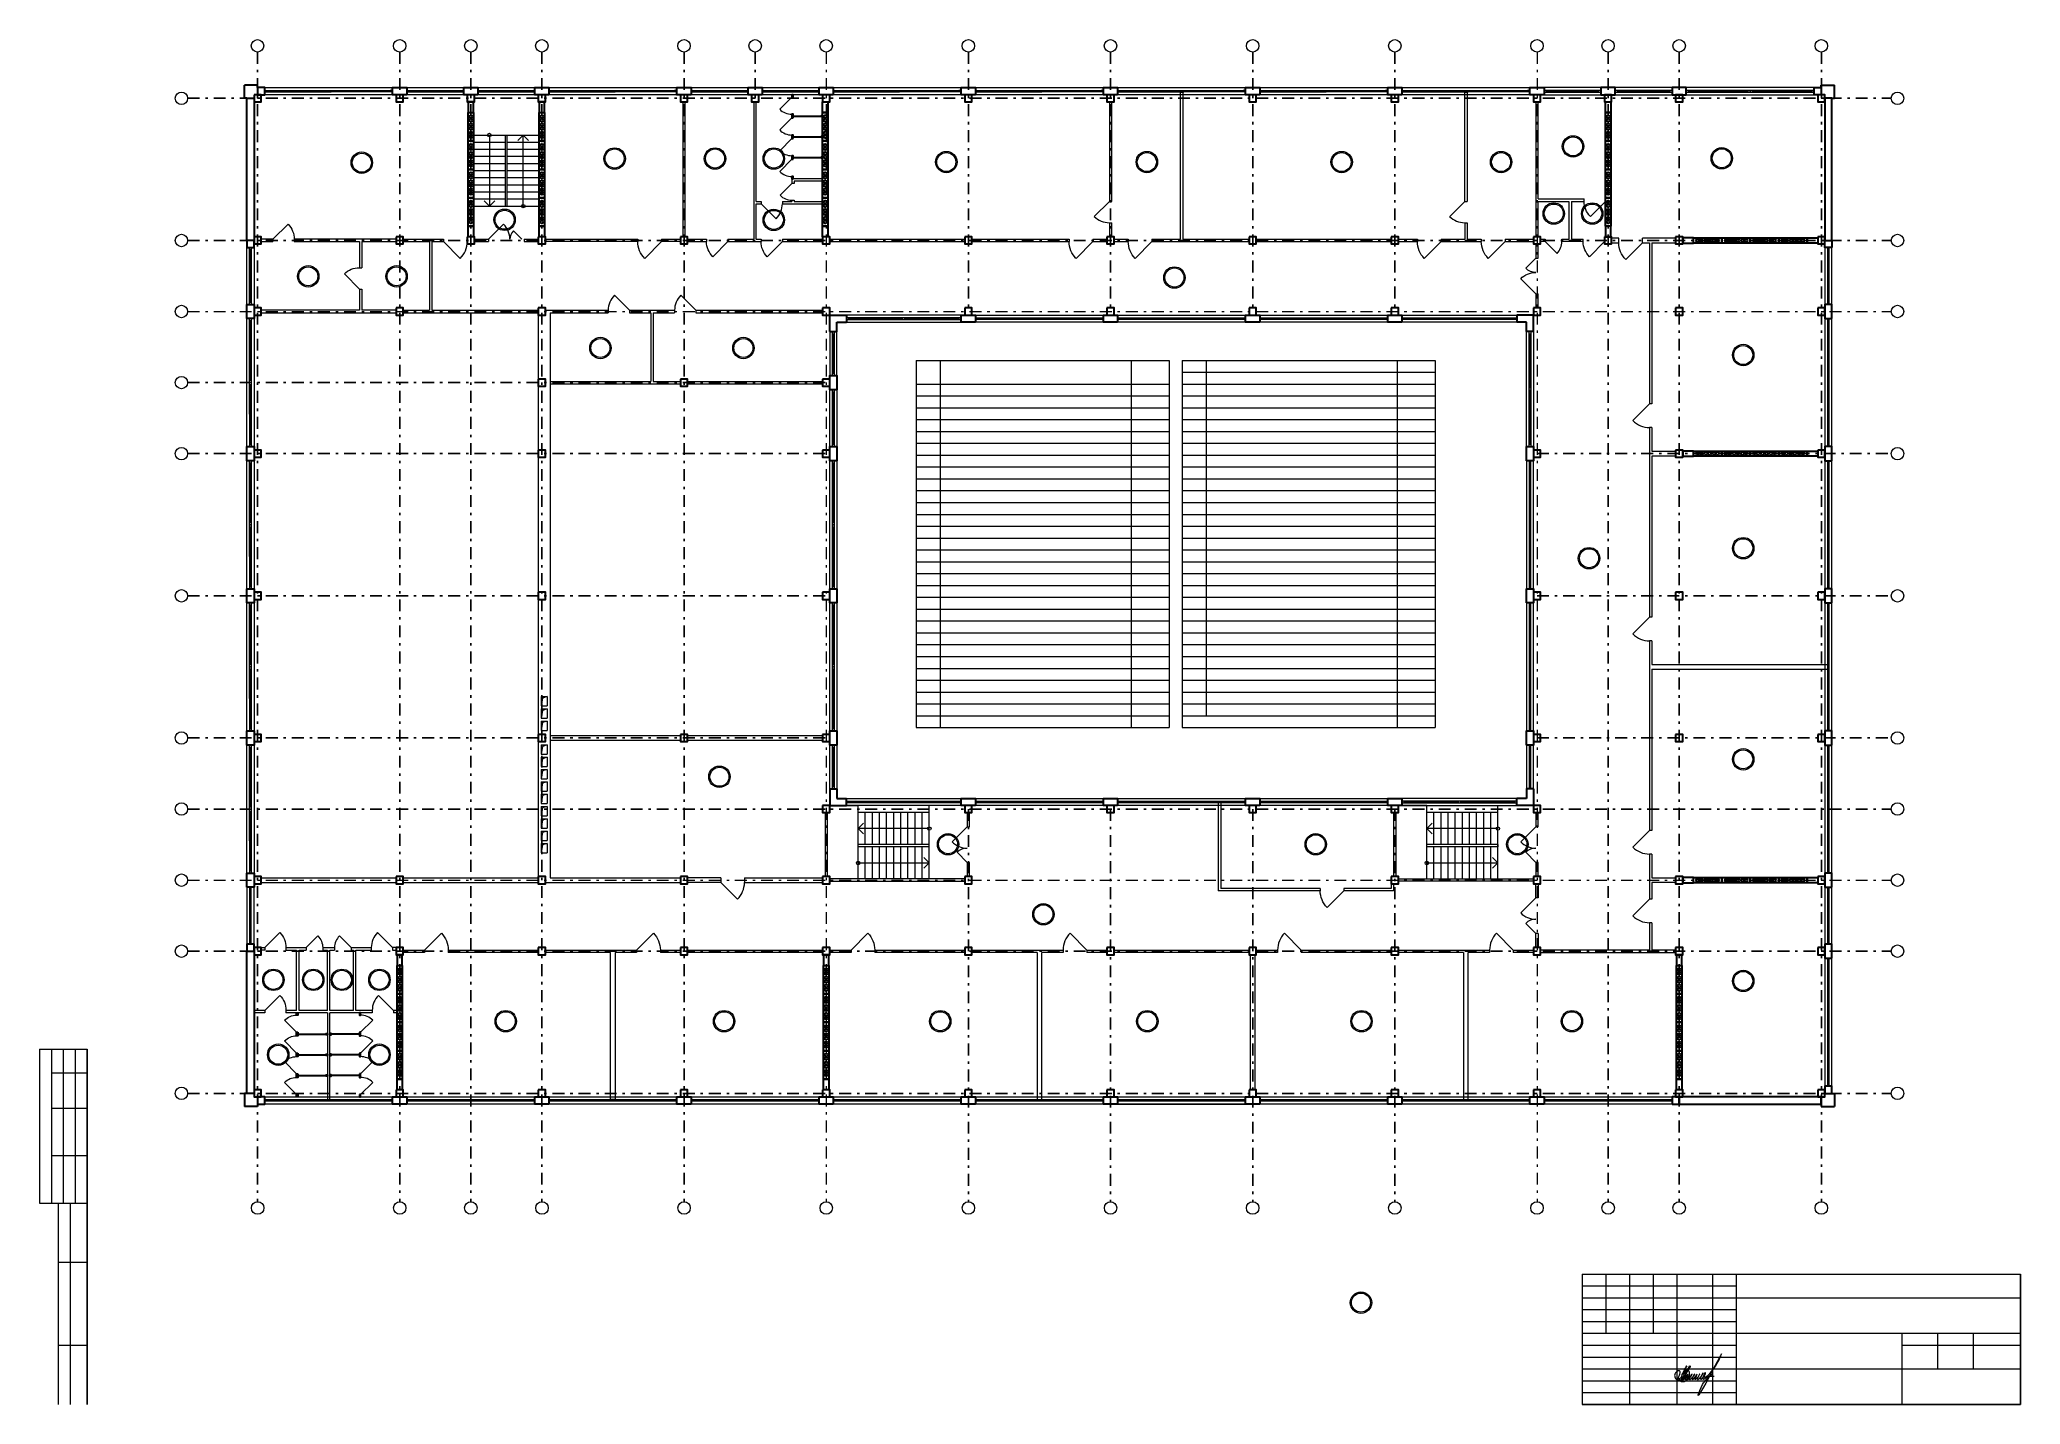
# Model space of a CAD drawing. Header units: metres. Extents: x 0 to 83.6, y 0.5 to 58.1.
import ezdxf

# ---------------------------------------------------------------- set-up
doc = ezdxf.new("R2010")
doc.units = ezdxf.units.M
doc.header["$MEASUREMENT"] = 0
doc.linetypes.add('( Dashdot )', pattern=[1.001, 0.5, -0.25, 0.001, -0.25])
doc.layers.add('Level 63', color=7, linetype='Continuous', lineweight=0)

msp = doc.modelspace()

# ---------------------------------------------------------------- linework, layer by layer
at = {"color": 1, "linetype": '( Dashdot )'}
for p, q in [((9.228, 57.579), (9.228, 9.056)), ((15.228, 57.579), (15.228, 9.056)), ((18.228, 57.579), (18.228, 9.056)), ((21.228, 57.579), (21.228, 9.056)), ((27.228, 57.579), (27.228, 9.056)), ((30.228, 57.579), (30.228, 55.479)), ((39.228, 57.579), (39.228, 46.629)), ((45.228, 57.579), (45.228, 46.629)), ((51.228, 57.579), (51.228, 46.629)), ((57.228, 57.579), (57.228, 46.629)), ((66.228, 57.579), (66.228, 9.056)), ((69.228, 57.579), (69.228, 9.056)), ((75.228, 57.579), (75.228, 9.056)), ((6.276, 55.629), (78.176, 55.629)), ((6.276, 49.629), (78.176, 49.629)), ((6.276, 43.629), (33.228, 43.629)), ((6.276, 40.629), (33.228, 40.629)), ((63.228, 40.629), (78.176, 40.629)), ((6.276, 34.629), (33.228, 34.629)), ((63.228, 34.629), (78.176, 34.629)), ((6.276, 28.629), (33.228, 28.629)), ((63.228, 28.629), (78.176, 28.629)), ((6.276, 25.629), (78.176, 25.629)), ((39.228, 25.629), (39.228, 9.056)), ((45.228, 25.629), (45.228, 9.056)), ((51.228, 25.629), (51.228, 9.056)), ((57.228, 25.629), (57.228, 9.056)), ((6.276, 19.629), (78.176, 19.629)), ((6.276, 13.629), (78.176, 13.629))]:
    msp.add_line(p, q, dxfattribs=at)
at = {"color": 1, "linetype": '( Dashdot )', "lineweight": 0}
for p, q in [((33.228, 57.579), (33.228, 9.056)), ((63.228, 57.579), (63.228, 9.056)), ((6.276, 46.629), (78.176, 46.629)), ((6.276, 22.629), (78.176, 22.629))]:
    msp.add_line(p, q, dxfattribs=at)
at = {"color": 7, "linetype": 'Continuous', "lineweight": 30}
for p, q in [((9.226, 56.179), (8.676, 56.179)), ((8.676, 55.629), (8.676, 56.179)), ((9.226, 56.079), (9.226, 56.179)), ((8.776, 55.629), (8.676, 55.629)), ((33.676, 46.179), (34.076, 46.179)), ((34.076, 46.479), (34.076, 46.179)), ((62.376, 46.479), (62.376, 46.179)), ((62.776, 46.179), (62.376, 46.179)), ((33.676, 26.079), (34.076, 26.079)), ((34.076, 25.779), (34.076, 26.079)), ((62.376, 25.779), (62.376, 26.079)), ((62.776, 26.079), (62.376, 26.079)), ((8.776, 13.629), (8.676, 13.629)), ((8.676, 13.629), (8.676, 13.079)), ((75.676, 13.629), (75.776, 13.629)), ((75.776, 13.629), (75.776, 13.079)), ((9.226, 13.079), (8.676, 13.079)), ((9.226, 13.179), (9.226, 13.079)), ((75.226, 13.179), (75.226, 13.079)), ((75.226, 13.079), (75.776, 13.079))]:
    msp.add_line(p, q, dxfattribs=at)
at = {"color": 7, "linetype": 'Continuous', "lineweight": 30, "extrusion": (0, 0, -1)}
for p, q in [((75.226, 56.079), (75.226, 56.179)), ((75.226, 56.179), (75.776, 56.179)), ((75.776, 55.629), (75.776, 56.179)), ((75.676, 55.629), (75.776, 55.629))]:
    msp.add_line(p, q, dxfattribs=at)
at = {"color": 7, "linetype": 'Continuous', "lineweight": 0}
for p, q in [((9.626, 55.929), (12.126, 55.929)), ((12.326, 55.929), (14.826, 55.931)), ((15.626, 55.929), (17.826, 55.929)), ((18.626, 55.929), (20.826, 55.929)), ((21.626, 55.929), (24.126, 55.929)), ((24.326, 55.929), (26.826, 55.931)), ((27.626, 55.929), (29.826, 55.929)), ((30.626, 55.929), (32.826, 55.929)), ((33.626, 55.929), (36.126, 55.929)), ((36.326, 55.929), (38.826, 55.931)), ((39.626, 55.929), (42.126, 55.929)), ((42.326, 55.929), (44.826, 55.931)), ((45.626, 55.929), (48.126, 55.929)), ((48.326, 55.929), (50.826, 55.931)), ((51.626, 55.929), (54.126, 55.929)), ((54.326, 55.929), (56.826, 55.931)), ((57.626, 55.929), (60.126, 55.929)), ((60.326, 55.929), (62.826, 55.931)), ((18.336, 53.779), (19.686, 53.779)), ((19.011, 54.079), (19.011, 51.079)), ((19.766, 53.779), (21.116, 53.779)), ((20.214, 53.852), (20.441, 54.079)), ((20.441, 51.079), (20.441, 54.079)), ((20.668, 53.852), (20.441, 54.079)), ((18.336, 53.479), (19.686, 53.479)), ((18.336, 53.179), (19.686, 53.179)), ((18.336, 52.879), (19.686, 52.879)), ((19.766, 53.479), (21.116, 53.479)), ((19.766, 53.179), (21.116, 53.179)), ((19.766, 52.879), (21.116, 52.879)), ((18.336, 52.579), (19.686, 52.579)), ((18.336, 52.279), (19.686, 52.279)), ((18.336, 51.979), (19.686, 51.979)), ((19.766, 52.579), (21.116, 52.579)), ((19.766, 52.279), (21.116, 52.279)), ((19.766, 51.979), (21.116, 51.979)), ((18.336, 51.679), (19.686, 51.679)), ((18.336, 51.379), (19.686, 51.379)), ((18.784, 51.306), (19.011, 51.079)), ((19.238, 51.306), (19.011, 51.079)), ((19.766, 51.679), (21.116, 51.679)), ((19.766, 51.379), (21.116, 51.379)), ((8.926, 47.029), (8.926, 49.229)), ((8.926, 46.229), (8.926, 43.729)), ((39.626, 46.329), (42.126, 46.329)), ((42.326, 46.329), (44.826, 46.331)), ((45.626, 46.329), (48.126, 46.329)), ((48.326, 46.329), (50.826, 46.331)), ((51.626, 46.329), (54.126, 46.329)), ((54.326, 46.329), (56.826, 46.331)), ((57.626, 46.329), (59.901, 46.329)), ((60.001, 46.329), (62.276, 46.329)), ((33.526, 44.029), (33.526, 45.679)), ((62.926, 43.404), (62.926, 45.679)), ((8.926, 43.529), (8.928, 41.029)), ((48.244, 44.068), (58.93, 44.068)), ((48.244, 43.568), (58.93, 43.568)), ((33.526, 41.029), (33.526, 43.229)), ((37.017, 43.068), (47.703, 43.068)), ((48.244, 43.068), (58.93, 43.068)), ((62.926, 41.029), (62.926, 43.304)), ((37.017, 42.568), (47.703, 42.568)), ((37.017, 42.068), (47.703, 42.068)), ((48.244, 42.568), (58.93, 42.568)), ((48.244, 42.068), (58.93, 42.068)), ((37.017, 41.568), (47.703, 41.568)), ((37.017, 41.068), (47.703, 41.068)), ((48.244, 41.568), (58.93, 41.568)), ((48.244, 41.068), (58.93, 41.068)), ((8.926, 40.229), (8.926, 37.729)), ((33.526, 40.229), (33.526, 37.729)), ((37.017, 40.568), (47.703, 40.568)), ((48.244, 40.568), (58.93, 40.568)), ((37.017, 40.068), (47.703, 40.068)), ((37.017, 39.568), (47.703, 39.568)), ((48.244, 40.068), (58.93, 40.068)), ((48.244, 39.568), (58.93, 39.568)), ((37.017, 39.068), (47.703, 39.068)), ((37.017, 38.568), (47.703, 38.568)), ((48.244, 39.068), (58.93, 39.068)), ((48.244, 38.568), (58.93, 38.568)), ((37.017, 38.068), (47.703, 38.068)), ((48.244, 38.068), (58.93, 38.068)), ((8.926, 37.529), (8.928, 35.029)), ((33.526, 37.529), (33.528, 35.029)), ((37.017, 37.568), (47.703, 37.568)), ((37.017, 37.068), (47.703, 37.068)), ((48.244, 37.568), (58.93, 37.568)), ((48.244, 37.068), (58.93, 37.068)), ((37.017, 36.568), (47.703, 36.568)), ((37.017, 36.068), (47.703, 36.068)), ((48.244, 36.568), (58.93, 36.568)), ((48.244, 36.068), (58.93, 36.068)), ((37.017, 35.568), (47.703, 35.568)), ((48.244, 35.568), (58.93, 35.568)), ((37.017, 35.068), (47.703, 35.068)), ((37.017, 34.568), (47.703, 34.568)), ((48.244, 35.068), (58.93, 35.068)), ((48.244, 34.568), (58.93, 34.568)), ((8.926, 34.229), (8.926, 31.729)), ((33.526, 34.229), (33.526, 31.729)), ((37.017, 34.068), (47.703, 34.068)), ((37.017, 33.568), (47.703, 33.568)), ((48.244, 34.068), (58.93, 34.068)), ((48.244, 33.568), (58.93, 33.568)), ((37.017, 33.068), (47.703, 33.068)), ((48.244, 33.068), (58.93, 33.068)), ((37.017, 32.568), (47.703, 32.568)), ((37.017, 32.068), (47.703, 32.068)), ((48.244, 32.568), (58.93, 32.568)), ((48.244, 32.068), (58.93, 32.068)), ((8.926, 31.529), (8.928, 29.029)), ((33.526, 31.529), (33.528, 29.029)), ((37.017, 31.568), (47.703, 31.568)), ((37.017, 31.068), (47.703, 31.068)), ((48.244, 31.568), (58.93, 31.568)), ((48.244, 31.068), (58.93, 31.068)), ((37.017, 30.568), (47.703, 30.568)), ((48.244, 30.568), (58.93, 30.568)), ((37.017, 30.068), (47.703, 30.068)), ((37.017, 29.568), (47.703, 29.568)), ((37.017, 29.568), (47.703, 29.568)), ((48.244, 30.068), (58.93, 30.068)), ((8.926, 28.229), (8.926, 25.729)), ((33.526, 26.579), (33.526, 28.229)), ((62.926, 26.579), (62.926, 28.229)), ((36.451, 25.929), (34.176, 25.929)), ((38.826, 25.929), (36.551, 25.929)), ((42.126, 25.929), (39.626, 25.927)), ((44.826, 25.929), (42.326, 25.929)), ((48.126, 25.929), (45.626, 25.927)), ((50.826, 25.929), (48.326, 25.929)), ((54.126, 25.929), (51.626, 25.927)), ((56.826, 25.929), (54.326, 25.929)), ((8.926, 25.529), (8.928, 23.029)), ((34.876, 24.129), (34.876, 25.479)), ((35.176, 24.129), (35.176, 25.479)), ((35.476, 24.129), (35.476, 25.479)), ((35.776, 24.129), (35.776, 25.479)), ((36.076, 24.129), (36.076, 25.479)), ((36.376, 24.129), (36.376, 25.479)), ((36.676, 24.129), (36.676, 25.479)), ((36.976, 24.129), (36.976, 25.479)), ((37.276, 24.129), (37.276, 25.479)), ((58.876, 24.129), (58.876, 25.479)), ((59.176, 24.129), (59.176, 25.479)), ((59.476, 24.129), (59.476, 25.479)), ((59.776, 24.129), (59.776, 25.479)), ((60.076, 24.129), (60.076, 25.479)), ((60.376, 24.129), (60.376, 25.479)), ((60.676, 24.129), (60.676, 25.479)), ((60.976, 24.129), (60.976, 25.479)), ((61.276, 24.129), (61.276, 25.479)), ((34.803, 25.031), (34.576, 24.804)), ((37.576, 24.804), (34.576, 24.804)), ((34.803, 24.577), (34.576, 24.804)), ((58.803, 25.031), (58.576, 24.804)), ((61.576, 24.804), (58.576, 24.804)), ((58.803, 24.577), (58.576, 24.804)), ((34.876, 22.679), (34.876, 24.029)), ((35.176, 22.679), (35.176, 24.029)), ((35.476, 22.679), (35.476, 24.029)), ((35.776, 22.679), (35.776, 24.029)), ((36.076, 22.679), (36.076, 24.029)), ((36.376, 22.679), (36.376, 24.029)), ((36.676, 22.679), (36.676, 24.029)), ((36.976, 22.679), (36.976, 24.029)), ((37.276, 22.679), (37.276, 24.029)), ((37.349, 23.581), (37.576, 23.354)), ((58.876, 22.679), (58.876, 24.029)), ((59.176, 22.679), (59.176, 24.029)), ((59.476, 22.679), (59.476, 24.029)), ((59.776, 22.679), (59.776, 24.029)), ((60.076, 22.679), (60.076, 24.029)), ((60.376, 22.679), (60.376, 24.029)), ((60.676, 22.679), (60.676, 24.029)), ((60.976, 22.679), (60.976, 24.029)), ((61.276, 22.679), (61.276, 24.029)), ((61.349, 23.581), (61.576, 23.354)), ((34.576, 23.354), (37.576, 23.354)), ((37.349, 23.127), (37.576, 23.354)), ((58.576, 23.354), (61.576, 23.354)), ((61.349, 23.127), (61.576, 23.354)), ((18.126, 13.329), (15.626, 13.327)), ((20.826, 13.329), (18.326, 13.329)), ((24.126, 13.329), (21.626, 13.327)), ((26.826, 13.329), (24.326, 13.329)), ((30.126, 13.329), (27.626, 13.327)), ((32.826, 13.329), (30.326, 13.329)), ((36.126, 13.329), (33.626, 13.327)), ((38.826, 13.329), (36.326, 13.329)), ((42.126, 13.329), (39.626, 13.327)), ((44.826, 13.329), (42.326, 13.329)), ((48.126, 13.329), (45.626, 13.329)), ((50.826, 13.329), (48.326, 13.329)), ((54.126, 13.329), (51.626, 13.329)), ((56.826, 13.329), (54.326, 13.329)), ((60.126, 13.329), (57.626, 13.327)), ((62.826, 13.329), (60.326, 13.329)), ((66.126, 13.329), (63.626, 13.327)), ((68.826, 13.329), (66.326, 13.329))]:
    msp.add_line(p, q, dxfattribs=at)
at = {"color": 252, "linetype": 'Continuous', "lineweight": 13}
for p, q in [((31.263, 55.166), (31.776, 55.679)), ((31.263, 54.291), (31.776, 54.804)), ((31.263, 53.416), (31.776, 53.929)), ((31.263, 52.541), (31.776, 53.054)), ((14.089, 16.717), (13.576, 16.204)), ((14.089, 15.842), (13.576, 15.329)), ((14.089, 14.967), (13.576, 14.454)), ((14.089, 14.092), (13.576, 13.579))]:
    msp.add_line(p, q, dxfattribs=at)
at = {"color": 7, "linetype": 'Continuous', "lineweight": 0, "extrusion": (0, 0, -1)}
for p, q in [((65.826, 55.929), (63.626, 55.929)), ((68.826, 55.929), (66.626, 55.929)), ((69.626, 55.929), (72.126, 55.929)), ((72.326, 55.929), (74.826, 55.927)), ((75.526, 47.029), (75.526, 49.229)), ((36.451, 46.329), (34.176, 46.329)), ((38.826, 46.329), (36.551, 46.329)), ((75.526, 46.229), (75.526, 43.729)), ((75.526, 43.529), (75.524, 41.029)), ((62.926, 40.229), (62.926, 37.729)), ((75.526, 40.229), (75.526, 37.729)), ((62.926, 37.529), (62.924, 35.029)), ((75.526, 37.529), (75.524, 35.029)), ((62.926, 34.229), (62.926, 31.729)), ((75.526, 34.229), (75.526, 31.729)), ((62.926, 31.529), (62.924, 29.029)), ((75.526, 31.529), (75.524, 29.029)), ((75.526, 28.229), (75.526, 25.729)), ((57.626, 25.929), (59.901, 25.929)), ((60.001, 25.929), (62.276, 25.929)), ((75.526, 25.529), (75.524, 23.029)), ((8.926, 22.229), (8.926, 20.029)), ((75.526, 22.229), (75.526, 20.029)), ((75.526, 19.229), (75.526, 16.729)), ((75.526, 16.529), (75.524, 14.029))]:
    msp.add_line(p, q, dxfattribs=at)
at = {"color": 252, "linetype": 'Continuous', "lineweight": 30}
for p, q in [((31.826, 54.879), (33.026, 54.879)), ((31.826, 54.004), (33.026, 54.004)), ((31.826, 53.129), (33.026, 53.129)), ((13.526, 16.129), (12.326, 16.129)), ((13.526, 15.254), (12.326, 15.254)), ((13.526, 14.379), (12.326, 14.379))]:
    msp.add_line(p, q, dxfattribs=at)
at = {"color": 7, "linetype": 'Continuous', "lineweight": 13}
for p, q in [((18.336, 54.079), (21.116, 54.079)), ((19.686, 51.079), (19.686, 54.079)), ((19.766, 51.079), (19.766, 54.079)), ((31.776, 52.029), (31.281, 51.534)), ((33.076, 52.229), (31.776, 52.229)), ((31.776, 52.229), (31.776, 52.029)), ((31.876, 52.029), (31.776, 52.029)), ((33.076, 52.129), (31.876, 52.129)), ((31.876, 52.129), (31.876, 52.029)), ((18.336, 51.079), (21.116, 51.079)), ((30.276, 51.279), (30.476, 51.279)), ((30.276, 51.179), (30.476, 51.179)), ((30.476, 51.279), (30.476, 51.179)), ((30.476, 51.179), (31.112, 50.543)), ((31.376, 51.279), (31.376, 51.179)), ((31.376, 51.279), (31.776, 51.279)), ((31.376, 51.179), (33.076, 51.179)), ((31.776, 51.329), (31.876, 51.329)), ((31.776, 51.329), (31.776, 51.279)), ((31.876, 51.329), (31.876, 51.279)), ((31.876, 51.279), (33.076, 51.279)), ((45.176, 51.279), (44.54, 50.643)), ((45.176, 51.279), (45.276, 51.279)), ((60.176, 51.279), (59.54, 50.643)), ((60.176, 51.279), (60.276, 51.279)), ((63.276, 51.379), (65.216, 51.379)), ((63.276, 51.279), (64.576, 51.279)), ((64.576, 51.279), (64.576, 49.679)), ((64.676, 51.279), (64.676, 49.679)), ((64.676, 51.279), (65.216, 51.279)), ((65.216, 51.279), (65.216, 51.379)), ((66.116, 51.279), (66.116, 51.379)), ((45.176, 50.379), (45.276, 50.379)), ((60.176, 50.379), (60.276, 50.379)), ((9.876, 49.679), (9.876, 49.579)), ((10.776, 49.679), (10.776, 49.579)), ((13.526, 49.579), (13.526, 48.479)), ((13.626, 49.579), (13.626, 48.479)), ((15.376, 49.679), (17.076, 49.679)), ((15.376, 49.579), (16.476, 49.579)), ((16.476, 49.579), (16.476, 46.679)), ((16.576, 49.579), (17.076, 49.579)), ((16.576, 49.579), (16.576, 46.679)), ((17.076, 49.679), (17.076, 49.579)), ((18.076, 49.679), (18.076, 49.579)), ((18.376, 49.679), (18.976, 49.679)), ((18.376, 49.579), (18.976, 49.579)), ((18.976, 49.679), (18.976, 49.579)), ((20.476, 49.679), (20.476, 49.579)), ((20.476, 49.679), (21.076, 49.679)), ((20.476, 49.579), (21.076, 49.579)), ((25.276, 49.679), (25.276, 49.579)), ((26.276, 49.679), (26.276, 49.579)), ((27.376, 49.679), (28.176, 49.679)), ((27.376, 49.579), (28.176, 49.579)), ((28.176, 49.679), (28.176, 49.579)), ((29.076, 49.679), (29.076, 49.579)), ((29.076, 49.679), (30.176, 49.679)), ((29.076, 49.579), (30.476, 49.579)), ((30.276, 49.679), (30.476, 49.679)), ((30.476, 49.679), (30.476, 49.579)), ((31.376, 49.679), (31.376, 49.579)), ((31.376, 49.679), (33.076, 49.679)), ((31.376, 49.579), (33.076, 49.579)), ((33.376, 49.679), (39.076, 49.679)), ((33.376, 49.579), (39.076, 49.579)), ((39.376, 49.679), (43.476, 49.679)), ((39.376, 49.579), (43.476, 49.579)), ((43.476, 49.679), (43.476, 49.579)), ((44.476, 49.679), (45.076, 49.679)), ((44.476, 49.679), (44.476, 49.579)), ((44.476, 49.579), (45.076, 49.579)), ((45.376, 49.679), (45.976, 49.679)), ((45.376, 49.579), (45.976, 49.579)), ((45.976, 49.679), (45.976, 49.579)), ((46.976, 49.679), (46.976, 49.579)), ((46.976, 49.679), (48.176, 49.679)), ((46.976, 49.579), (51.076, 49.579)), ((48.276, 49.679), (51.076, 49.679)), ((51.376, 49.679), (57.076, 49.679)), ((51.376, 49.579), (57.076, 49.579)), ((57.376, 49.679), (58.176, 49.679)), ((57.376, 49.579), (58.176, 49.579)), ((58.176, 49.679), (58.176, 49.579)), ((59.176, 49.679), (59.176, 49.579)), ((59.176, 49.679), (60.176, 49.679)), ((59.176, 49.579), (60.876, 49.579)), ((60.276, 49.679), (60.876, 49.679)), ((60.876, 49.679), (60.876, 49.579)), ((61.876, 49.679), (61.876, 49.579)), ((61.876, 49.679), (63.076, 49.679)), ((61.876, 49.579), (63.076, 49.579)), ((63.376, 49.579), (63.376, 49.679)), ((63.576, 49.579), (64.071, 49.084)), ((64.276, 49.579), (64.276, 49.679)), ((64.276, 49.679), (64.576, 49.679)), ((65.176, 49.579), (64.276, 49.579)), ((64.676, 49.679), (65.176, 49.679)), ((65.176, 49.579), (65.176, 49.679)), ((66.076, 49.579), (66.076, 49.679)), ((66.676, 49.529), (66.676, 49.729)), ((67.676, 49.529), (67.676, 49.729)), ((67.976, 49.529), (67.976, 42.729)), ((68.076, 49.529), (68.076, 42.729)), ((63.176, 48.879), (63.276, 48.879)), ((13.526, 48.479), (13.626, 48.479)), ((13.526, 47.579), (13.626, 47.579)), ((13.526, 47.579), (13.526, 46.679)), ((13.626, 47.579), (13.626, 46.679)), ((24.926, 46.679), (24.29, 47.315)), ((27.726, 46.679), (27.09, 47.315)), ((63.176, 47.379), (63.276, 47.379)), ((15.376, 46.679), (16.476, 46.679)), ((15.376, 46.579), (21.076, 46.579)), ((16.576, 46.679), (21.076, 46.679)), ((21.076, 46.579), (21.076, 22.479)), ((21.376, 46.679), (24.026, 46.679)), ((21.576, 46.579), (21.576, 22.729)), ((21.576, 46.579), (24.026, 46.579)), ((24.026, 46.679), (24.026, 46.579)), ((24.926, 46.679), (24.926, 46.579)), ((24.926, 46.679), (26.826, 46.679)), ((24.926, 46.579), (25.826, 46.579)), ((25.826, 46.579), (25.826, 45.679)), ((25.926, 46.579), (25.926, 45.679)), ((25.926, 46.579), (26.826, 46.579)), ((26.826, 46.679), (26.826, 46.579)), ((27.726, 46.679), (27.726, 46.579)), ((27.726, 46.679), (33.076, 46.679)), ((27.726, 46.579), (33.076, 46.579)), ((25.826, 45.679), (25.826, 43.679)), ((25.926, 45.679), (25.926, 43.679)), ((37.017, 44.568), (47.703, 44.568)), ((37.017, 44.568), (37.017, 29.068)), ((38.03, 44.568), (38.03, 43.568)), ((46.104, 44.568), (46.104, 43.568)), ((47.703, 44.568), (47.703, 29.068)), ((48.244, 44.568), (48.244, 29.068)), ((48.244, 44.568), (58.93, 44.568)), ((49.258, 44.568), (49.258, 29.568)), ((57.331, 44.568), (57.331, 29.068)), ((58.93, 44.568), (58.93, 29.068)), ((21.576, 43.679), (25.826, 43.679)), ((21.576, 43.579), (27.076, 43.579)), ((25.926, 43.679), (27.076, 43.679)), ((27.376, 43.679), (33.076, 43.679)), ((27.376, 43.579), (33.076, 43.579)), ((37.017, 43.568), (47.703, 43.568)), ((38.03, 43.568), (38.03, 29.068)), ((46.104, 43.568), (46.104, 29.068)), ((68.076, 42.729), (67.976, 42.729)), ((68.076, 41.729), (67.976, 41.729)), ((67.976, 41.729), (67.976, 33.729)), ((68.076, 41.729), (68.076, 40.729)), ((68.076, 40.529), (68.076, 33.729)), ((68.076, 33.729), (67.976, 33.729)), ((68.076, 32.729), (67.976, 32.729)), ((67.976, 32.729), (67.976, 24.729)), ((68.076, 32.729), (68.076, 31.729)), ((68.076, 31.729), (75.491, 31.729)), ((68.076, 31.529), (75.491, 31.529)), ((68.076, 31.529), (68.076, 24.729)), ((21.196, 30.379), (21.456, 30.379)), ((21.196, 30.379), (21.196, 29.979)), ((21.456, 30.379), (21.456, 29.979)), ((21.196, 29.979), (21.456, 29.979)), ((21.196, 29.859), (21.456, 29.859)), ((21.196, 29.859), (21.196, 29.459)), ((21.196, 29.459), (21.456, 29.459)), ((21.196, 29.339), (21.456, 29.339)), ((21.196, 29.339), (21.196, 28.939)), ((21.456, 29.859), (21.456, 29.459)), ((21.456, 29.339), (21.456, 28.939)), ((21.196, 28.939), (21.456, 28.939)), ((21.576, 28.729), (27.076, 28.729)), ((21.576, 28.529), (27.076, 28.529)), ((27.376, 28.729), (33.076, 28.729)), ((27.376, 28.529), (33.076, 28.529)), ((37.017, 29.068), (47.703, 29.068)), ((21.196, 28.339), (21.456, 28.339)), ((21.196, 28.339), (21.196, 27.939)), ((21.196, 27.939), (21.456, 27.939)), ((21.196, 27.819), (21.456, 27.819)), ((21.196, 27.819), (21.196, 27.419)), ((21.456, 28.339), (21.456, 27.939)), ((21.456, 27.819), (21.456, 27.419)), ((21.196, 27.419), (21.456, 27.419)), ((21.196, 27.299), (21.456, 27.299)), ((21.196, 27.299), (21.196, 26.899)), ((21.196, 26.899), (21.456, 26.899)), ((21.196, 26.779), (21.456, 26.779)), ((21.196, 26.779), (21.196, 26.379)), ((21.456, 27.299), (21.456, 26.899)), ((21.456, 26.779), (21.456, 26.379)), ((21.196, 26.379), (21.456, 26.379)), ((21.196, 26.259), (21.456, 26.259)), ((21.196, 26.259), (21.196, 25.859)), ((21.456, 26.259), (21.456, 25.859)), ((21.196, 25.859), (21.456, 25.859)), ((21.196, 25.739), (21.456, 25.739)), ((21.196, 25.739), (21.196, 25.339)), ((21.196, 25.339), (21.456, 25.339)), ((21.196, 25.219), (21.456, 25.219)), ((21.196, 25.219), (21.196, 24.819)), ((21.456, 25.739), (21.456, 25.339)), ((21.456, 25.219), (21.456, 24.819)), ((34.076, 25.779), (34.576, 25.779)), ((34.576, 25.479), (34.576, 25.779)), ((34.576, 22.699), (34.576, 25.479)), ((37.576, 22.679), (37.576, 25.779)), ((38.926, 25.779), (37.576, 25.779)), ((58.576, 25.779), (57.526, 25.779)), ((58.576, 22.679), (58.576, 25.779)), ((61.576, 22.679), (61.576, 25.779)), ((61.576, 25.779), (62.376, 25.779)), ((21.196, 24.819), (21.456, 24.819)), ((21.196, 24.699), (21.456, 24.699)), ((21.196, 24.699), (21.196, 24.299)), ((21.196, 24.299), (21.456, 24.299)), ((21.456, 24.699), (21.456, 24.299)), ((39.176, 24.879), (38.54, 24.243)), ((39.176, 24.879), (39.276, 24.879)), ((63.176, 24.879), (62.54, 24.243)), ((63.276, 24.879), (63.176, 24.879)), ((68.076, 24.729), (67.976, 24.729)), ((21.196, 24.179), (21.456, 24.179)), ((21.196, 24.179), (21.196, 23.779)), ((21.196, 23.779), (21.456, 23.779)), ((21.456, 24.179), (21.456, 23.779)), ((37.576, 24.129), (34.576, 24.129)), ((39.176, 23.379), (38.752, 23.803)), ((61.576, 24.129), (58.576, 24.129)), ((61.576, 24.129), (61.576, 24.029)), ((63.176, 23.379), (62.752, 23.803)), ((68.076, 23.729), (67.976, 23.729)), ((67.976, 23.729), (67.976, 21.829)), ((68.076, 23.729), (68.076, 22.729)), ((9.376, 22.729), (15.076, 22.729)), ((15.376, 22.729), (21.076, 22.729)), ((21.576, 22.729), (27.076, 22.729)), ((28.776, 22.729), (27.376, 22.729)), ((28.776, 22.729), (28.776, 22.529)), ((29.776, 22.729), (33.076, 22.729)), ((29.776, 22.729), (29.776, 22.529)), ((39.176, 23.379), (39.276, 23.379)), ((63.276, 23.379), (63.176, 23.379)), ((9.376, 22.529), (15.076, 22.529)), ((15.376, 22.529), (21.076, 22.529)), ((21.376, 22.529), (27.076, 22.529)), ((28.776, 22.529), (27.376, 22.529)), ((29.776, 22.529), (33.076, 22.529)), ((54.076, 22.279), (54.076, 22.179)), ((55.076, 22.279), (55.076, 22.179)), ((57.076, 22.479), (57.076, 22.279)), ((57.176, 22.479), (57.176, 22.179)), ((63.176, 21.879), (62.54, 21.243)), ((63.276, 21.879), (63.176, 21.879)), ((68.076, 21.829), (67.976, 21.829)), ((68.076, 22.529), (68.076, 21.829)), ((13.176, 19.779), (12.681, 20.274)), ((14.926, 19.779), (14.29, 20.415)), ((63.176, 20.379), (62.752, 20.803)), ((63.276, 20.379), (63.176, 20.379)), ((68.076, 20.829), (67.976, 20.829)), ((67.976, 20.829), (67.976, 19.679)), ((68.076, 20.829), (68.076, 19.679)), ((10.426, 19.779), (11.276, 19.779)), ((10.426, 19.779), (10.426, 19.679)), ((10.426, 19.679), (10.876, 19.679)), ((10.876, 17.129), (10.876, 19.679)), ((10.976, 17.129), (10.976, 19.679)), ((10.976, 19.679), (11.276, 19.679)), ((11.276, 19.779), (11.276, 19.679)), ((11.976, 19.779), (12.476, 19.779)), ((11.976, 19.779), (11.976, 19.679)), ((11.976, 19.679), (12.176, 19.679)), ((12.176, 17.129), (12.176, 19.679)), ((12.276, 19.679), (12.476, 19.679)), ((12.276, 17.129), (12.276, 19.679)), ((12.476, 19.779), (12.476, 19.679)), ((13.176, 19.779), (14.026, 19.779)), ((13.176, 19.779), (13.176, 19.679)), ((13.176, 19.679), (13.276, 19.679)), ((13.276, 17.129), (13.276, 19.679)), ((13.376, 17.129), (13.376, 19.679)), ((13.376, 19.679), (14.026, 19.679)), ((14.026, 19.779), (14.026, 19.679)), ((16.276, 19.679), (16.276, 19.579)), ((17.276, 19.679), (17.276, 19.579)), ((25.226, 19.679), (25.226, 19.579)), ((26.226, 19.679), (26.226, 19.579)), ((34.276, 19.679), (34.276, 19.579)), ((35.276, 19.679), (35.276, 19.579)), ((43.226, 19.679), (43.226, 19.579)), ((44.226, 19.679), (44.226, 19.579)), ((52.276, 19.679), (52.276, 19.579)), ((53.276, 19.679), (53.276, 19.579)), ((61.226, 19.679), (61.226, 19.579)), ((62.226, 19.679), (62.226, 19.579)), ((14.966, 17.129), (14.33, 17.765)), ((9.526, 17.129), (9.076, 17.129)), ((9.526, 17.029), (9.076, 17.029)), ((9.526, 17.129), (9.526, 17.029)), ((10.426, 17.129), (10.426, 17.029)), ((10.876, 17.129), (10.426, 17.129)), ((12.176, 17.029), (10.426, 17.029)), ((12.176, 17.129), (10.976, 17.129)), ((13.276, 17.129), (12.276, 17.129)), ((14.066, 17.029), (12.276, 17.029)), ((14.066, 17.129), (13.376, 17.129)), ((14.066, 17.129), (14.066, 17.029)), ((15.116, 17.129), (14.966, 17.129)), ((14.966, 17.129), (14.966, 17.029)), ((15.116, 17.029), (14.966, 17.029)), ((45.476, 13.179), (50.976, 13.179))]:
    msp.add_line(p, q, dxfattribs=at)
at = {"color": 7, "linetype": 'Continuous', "lineweight": 13, "extrusion": (0, 0, -1)}
for p, q in [((66.116, 51.279), (65.48, 50.643)), ((9.876, 49.679), (10.512, 50.315)), ((29.076, 49.579), (28.44, 48.943)), ((31.376, 49.579), (30.74, 48.943)), ((66.076, 49.579), (65.44, 48.943)), ((63.176, 48.879), (62.752, 48.455)), ((13.526, 47.579), (12.89, 48.215)), ((63.176, 47.379), (62.54, 48.015)), ((9.526, 19.779), (10.162, 20.415)), ((11.276, 19.779), (11.771, 20.274)), ((9.526, 17.129), (10.162, 17.765))]:
    msp.add_line(p, q, dxfattribs=at)
at = {"color": 7, "lineweight": 13}
for p, q in [((18.976, 49.679), (19.612, 50.315)), ((17.076, 49.579), (17.783, 48.872)), ((20.376, 49.679), (20.022, 50.032)), ((67.976, 42.729), (67.269, 42.022)), ((67.976, 33.729), (67.269, 33.022)), ((48.244, 29.568), (58.93, 29.568)), ((48.244, 29.068), (58.93, 29.068)), ((67.976, 24.729), (67.269, 24.022)), ((28.776, 22.529), (29.483, 21.822)), ((67.976, 21.829), (67.269, 21.122)), ((44.226, 19.679), (43.519, 20.386)), ((53.276, 19.679), (52.569, 20.386)), ((62.226, 19.679), (61.519, 20.386))]:
    msp.add_line(p, q, dxfattribs=at)
at = {"color": 7, "lineweight": 13, "extrusion": (0, 0, -1)}
for p, q in [((26.276, 49.579), (25.569, 48.872)), ((44.476, 49.579), (43.769, 48.872)), ((46.976, 49.579), (46.269, 48.872)), ((59.176, 49.579), (58.469, 48.872)), ((61.876, 49.579), (61.169, 48.872)), ((67.676, 49.529), (66.969, 48.822)), ((55.076, 22.179), (54.369, 21.472)), ((16.276, 19.679), (16.983, 20.386)), ((25.226, 19.679), (25.933, 20.386)), ((34.276, 19.679), (34.983, 20.386))]:
    msp.add_line(p, q, dxfattribs=at)
at = {"color": 252, "linetype": 'Continuous', "lineweight": 13, "extrusion": (0, 0, -1)}
for p, q in [((10.363, 16.717), (10.876, 16.204)), ((10.363, 15.842), (10.876, 15.329)), ((10.363, 14.967), (10.876, 14.454)), ((10.363, 14.092), (10.876, 13.579))]:
    msp.add_line(p, q, dxfattribs=at)
at = {"color": 252, "linetype": 'Continuous', "lineweight": 30, "extrusion": (0, 0, -1)}
for p, q in [((10.926, 16.129), (12.126, 16.129)), ((10.926, 15.254), (12.126, 15.254)), ((10.926, 14.379), (12.126, 14.379))]:
    msp.add_line(p, q, dxfattribs=at)
for p, q in [((2.028, 15.5), (2.028, 0.5)), ((83.628, 0.5), (83.628, 6)), ((65.128, 0.5), (83.628, 0.5))]:
    msp.add_line(p, q)
at = {"color": 7, "linetype": 'Continuous', "lineweight": 30, "flags": 128}
for points in [[(9.226, 55.779), (9.526, 55.779), (9.526, 56.079), (9.226, 56.079), (9.226, 55.779)], [(15.526, 55.779), (14.926, 55.779), (14.926, 56.079), (15.526, 56.079), (15.526, 55.779)], [(18.526, 55.779), (17.926, 55.779), (17.926, 56.079), (18.526, 56.079), (18.526, 55.779)], [(21.526, 55.779), (20.926, 55.779), (20.926, 56.079), (21.526, 56.079), (21.526, 55.779)], [(27.526, 55.779), (26.926, 55.779), (26.926, 56.079), (27.526, 56.079), (27.526, 55.779)], [(30.526, 55.779), (29.926, 55.779), (29.926, 56.079), (30.526, 56.079), (30.526, 55.779)], [(33.526, 55.779), (32.926, 55.779), (32.926, 56.079), (33.526, 56.079), (33.526, 55.779)], [(39.526, 55.779), (38.926, 55.779), (38.926, 56.079), (39.526, 56.079), (39.526, 55.779)], [(45.526, 55.779), (44.926, 55.779), (44.926, 56.079), (45.526, 56.079), (45.526, 55.779)], [(51.526, 55.779), (50.926, 55.779), (50.926, 56.079), (51.526, 56.079), (51.526, 55.779)], [(57.526, 55.779), (56.926, 55.779), (56.926, 56.079), (57.526, 56.079), (57.526, 55.779)], [(63.526, 55.779), (62.926, 55.779), (62.926, 56.079), (63.526, 56.079), (63.526, 55.779)], [(66.526, 56.079), (65.926, 56.079), (65.926, 55.779), (66.526, 55.779), (66.526, 56.079)], [(69.526, 56.079), (68.926, 56.079), (68.926, 55.779), (69.526, 55.779), (69.526, 56.079)], [(75.226, 55.779), (74.926, 55.779), (74.926, 56.079), (75.226, 56.079), (75.226, 55.779)], [(8.776, 49.629), (8.776, 55.629), (9.076, 55.629), (9.076, 49.629), (8.776, 49.629)], [(9.076, 55.779), (9.076, 55.479), (9.376, 55.479), (9.376, 55.779), (9.076, 55.779)], [(15.076, 55.779), (15.076, 55.479), (15.376, 55.479), (15.376, 55.779), (15.076, 55.779)], [(18.076, 55.779), (18.076, 55.479), (18.376, 55.479), (18.376, 55.779), (18.076, 55.779)], [(18.116, 55.029), (18.336, 55.029), (18.336, 55.479), (18.116, 55.479), (18.116, 55.029)], [(21.076, 55.779), (21.076, 55.479), (21.376, 55.479), (21.376, 55.779), (21.076, 55.779)], [(21.116, 55.029), (21.336, 55.029), (21.336, 55.479), (21.116, 55.479), (21.116, 55.029)], [(27.076, 55.779), (27.076, 55.479), (27.376, 55.479), (27.376, 55.779), (27.076, 55.779)], [(30.076, 55.779), (30.076, 55.479), (30.376, 55.479), (30.376, 55.779), (30.076, 55.779)], [(33.076, 55.779), (33.076, 55.479), (33.376, 55.479), (33.376, 55.779), (33.076, 55.779)], [(33.076, 55.479), (33.296, 55.479), (33.296, 55.029), (33.076, 55.029), (33.076, 55.479)], [(39.076, 55.779), (39.076, 55.479), (39.376, 55.479), (39.376, 55.779), (39.076, 55.779)], [(45.076, 55.779), (45.076, 55.479), (45.376, 55.479), (45.376, 55.779), (45.076, 55.779)], [(51.076, 55.779), (51.076, 55.479), (51.376, 55.479), (51.376, 55.779), (51.076, 55.779)], [(57.076, 55.779), (57.076, 55.479), (57.376, 55.479), (57.376, 55.779), (57.076, 55.779)], [(63.076, 55.779), (63.076, 55.479), (63.376, 55.479), (63.376, 55.779), (63.076, 55.779)], [(66.076, 55.779), (66.076, 55.479), (66.376, 55.479), (66.376, 55.779), (66.076, 55.779)], [(66.336, 55.029), (66.116, 55.029), (66.116, 55.479), (66.336, 55.479), (66.336, 55.029)], [(69.076, 55.779), (69.076, 55.479), (69.376, 55.479), (69.376, 55.779), (69.076, 55.779)], [(75.076, 55.779), (75.076, 55.479), (75.376, 55.479), (75.376, 55.779), (75.076, 55.779)], [(75.676, 49.629), (75.676, 55.629), (75.376, 55.629), (75.376, 49.629), (75.676, 49.629)], [(18.116, 53.829), (18.116, 55.029), (18.336, 55.029), (18.336, 53.829), (18.116, 53.829)], [(21.116, 53.829), (21.116, 55.029), (21.336, 55.029), (21.336, 53.829), (21.116, 53.829)], [(33.076, 53.829), (33.076, 55.029), (33.296, 55.029), (33.296, 53.829), (33.076, 53.829)], [(66.336, 55.029), (66.336, 53.829), (66.116, 53.829), (66.116, 55.029), (66.336, 55.029)], [(18.116, 52.629), (18.116, 53.829), (18.336, 53.829), (18.336, 52.629), (18.116, 52.629)], [(21.116, 52.629), (21.116, 53.829), (21.336, 53.829), (21.336, 52.629), (21.116, 52.629)], [(33.076, 52.629), (33.076, 53.829), (33.296, 53.829), (33.296, 52.629), (33.076, 52.629)], [(66.336, 53.829), (66.336, 52.629), (66.116, 52.629), (66.116, 53.829), (66.336, 53.829)], [(18.116, 51.429), (18.116, 52.629), (18.336, 52.629), (18.336, 51.429), (18.116, 51.429)], [(21.116, 51.429), (21.116, 52.629), (21.336, 52.629), (21.336, 51.429), (21.116, 51.429)], [(33.076, 51.429), (33.076, 52.629), (33.296, 52.629), (33.296, 51.429), (33.076, 51.429)], [(66.336, 52.629), (66.336, 51.429), (66.116, 51.429), (66.116, 52.629), (66.336, 52.629)], [(18.116, 50.229), (18.116, 51.429), (18.336, 51.429), (18.336, 50.229), (18.116, 50.229)], [(21.116, 50.229), (21.116, 51.429), (21.336, 51.429), (21.336, 50.229), (21.116, 50.229)], [(33.076, 50.229), (33.076, 51.429), (33.296, 51.429), (33.296, 50.229), (33.076, 50.229)], [(66.336, 51.429), (66.336, 50.229), (66.116, 50.229), (66.116, 51.429), (66.336, 51.429)], [(18.116, 50.229), (18.336, 50.229), (18.336, 49.779), (18.116, 49.779), (18.116, 50.229)], [(21.116, 50.229), (21.336, 50.229), (21.336, 49.779), (21.116, 49.779), (21.116, 50.229)], [(33.076, 50.229), (33.296, 50.229), (33.296, 49.779), (33.076, 49.779), (33.076, 50.229)], [(66.336, 50.229), (66.116, 50.229), (66.116, 49.779), (66.336, 49.779), (66.336, 50.229)], [(8.776, 49.329), (9.076, 49.329), (9.076, 49.629), (8.776, 49.629), (8.776, 49.329)], [(9.076, 49.779), (9.076, 49.479), (9.376, 49.479), (9.376, 49.779), (9.076, 49.779)], [(15.076, 49.779), (15.076, 49.479), (15.376, 49.479), (15.376, 49.779), (15.076, 49.779)], [(18.076, 49.779), (18.076, 49.479), (18.376, 49.479), (18.376, 49.779), (18.076, 49.779)], [(21.076, 49.779), (21.076, 49.479), (21.376, 49.479), (21.376, 49.779), (21.076, 49.779)], [(27.076, 49.779), (27.076, 49.479), (27.376, 49.479), (27.376, 49.779), (27.076, 49.779)], [(33.076, 49.779), (33.076, 49.479), (33.376, 49.479), (33.376, 49.779), (33.076, 49.779)], [(39.076, 49.779), (39.076, 49.479), (39.376, 49.479), (39.376, 49.779), (39.076, 49.779)], [(45.076, 49.779), (45.076, 49.479), (45.376, 49.479), (45.376, 49.779), (45.076, 49.779)], [(51.076, 49.779), (51.076, 49.479), (51.376, 49.479), (51.376, 49.779), (51.076, 49.779)], [(57.076, 49.779), (57.076, 49.479), (57.376, 49.479), (57.376, 49.779), (57.076, 49.779)], [(63.076, 49.779), (63.076, 49.479), (63.376, 49.479), (63.376, 49.779), (63.076, 49.779)], [(66.076, 49.779), (66.076, 49.479), (66.376, 49.479), (66.376, 49.779), (66.076, 49.779)], [(69.076, 49.779), (69.076, 49.479), (69.376, 49.479), (69.376, 49.779), (69.076, 49.779)], [(69.826, 49.519), (69.826, 49.739), (69.376, 49.739), (69.376, 49.519), (69.826, 49.519)], [(71.026, 49.519), (69.826, 49.519), (69.826, 49.739), (71.026, 49.739), (71.026, 49.519)], [(72.226, 49.519), (71.026, 49.519), (71.026, 49.739), (72.226, 49.739), (72.226, 49.519)], [(73.426, 49.519), (72.226, 49.519), (72.226, 49.739), (73.426, 49.739), (73.426, 49.519)], [(74.626, 49.519), (73.426, 49.519), (73.426, 49.739), (74.626, 49.739), (74.626, 49.519)], [(74.626, 49.519), (74.626, 49.739), (75.076, 49.739), (75.076, 49.519), (74.626, 49.519)], [(75.076, 49.779), (75.076, 49.479), (75.376, 49.479), (75.376, 49.779), (75.076, 49.779)], [(75.676, 49.329), (75.376, 49.329), (75.376, 49.629), (75.676, 49.629), (75.676, 49.329)], [(8.776, 46.329), (8.776, 46.929), (9.076, 46.929), (9.076, 46.329), (8.776, 46.329)], [(75.676, 46.329), (75.676, 46.929), (75.376, 46.929), (75.376, 46.329), (75.676, 46.329)], [(9.076, 46.779), (9.076, 46.479), (9.376, 46.479), (9.376, 46.779), (9.076, 46.779)], [(15.076, 46.779), (15.076, 46.479), (15.376, 46.479), (15.376, 46.779), (15.076, 46.779)], [(21.076, 46.779), (21.076, 46.479), (21.376, 46.479), (21.376, 46.779), (21.076, 46.779)], [(33.076, 46.779), (33.076, 46.479), (33.376, 46.479), (33.376, 46.779), (33.076, 46.779)], [(39.526, 46.179), (38.926, 46.179), (38.926, 46.479), (39.526, 46.479), (39.526, 46.179)], [(39.076, 46.779), (39.076, 46.479), (39.376, 46.479), (39.376, 46.779), (39.076, 46.779)], [(45.526, 46.179), (44.926, 46.179), (44.926, 46.479), (45.526, 46.479), (45.526, 46.179)], [(45.076, 46.779), (45.076, 46.479), (45.376, 46.479), (45.376, 46.779), (45.076, 46.779)], [(51.526, 46.179), (50.926, 46.179), (50.926, 46.479), (51.526, 46.479), (51.526, 46.179)], [(51.076, 46.779), (51.076, 46.479), (51.376, 46.479), (51.376, 46.779), (51.076, 46.779)], [(57.526, 46.179), (56.926, 46.179), (56.926, 46.479), (57.526, 46.479), (57.526, 46.179)], [(57.076, 46.779), (57.076, 46.479), (57.376, 46.479), (57.376, 46.779), (57.076, 46.779)], [(63.076, 46.779), (63.076, 46.479), (63.376, 46.479), (63.376, 46.779), (63.076, 46.779)], [(69.076, 46.779), (69.076, 46.479), (69.376, 46.479), (69.376, 46.779), (69.076, 46.779)], [(75.076, 46.779), (75.076, 46.479), (75.376, 46.479), (75.376, 46.779), (75.076, 46.779)], [(21.076, 43.779), (21.076, 43.479), (21.376, 43.479), (21.376, 43.779), (21.076, 43.779)], [(27.076, 43.779), (27.076, 43.479), (27.376, 43.479), (27.376, 43.779), (27.076, 43.779)], [(33.076, 43.779), (33.076, 43.479), (33.376, 43.479), (33.376, 43.779), (33.076, 43.779)], [(33.376, 43.329), (33.376, 43.929), (33.676, 43.929), (33.676, 43.329), (33.376, 43.329)], [(8.776, 40.329), (8.776, 40.929), (9.076, 40.929), (9.076, 40.329), (8.776, 40.329)], [(9.076, 40.779), (9.076, 40.479), (9.376, 40.479), (9.376, 40.779), (9.076, 40.779)], [(21.076, 40.779), (21.076, 40.479), (21.376, 40.479), (21.376, 40.779), (21.076, 40.779)], [(33.076, 40.779), (33.076, 40.479), (33.376, 40.479), (33.376, 40.779), (33.076, 40.779)], [(33.376, 40.329), (33.376, 40.929), (33.676, 40.929), (33.676, 40.329), (33.376, 40.329)], [(62.776, 40.329), (62.776, 40.929), (63.076, 40.929), (63.076, 40.329), (62.776, 40.329)], [(63.076, 40.779), (63.076, 40.479), (63.376, 40.479), (63.376, 40.779), (63.076, 40.779)], [(69.076, 40.779), (69.076, 40.479), (69.376, 40.479), (69.376, 40.779), (69.076, 40.779)], [(69.826, 40.519), (69.826, 40.739), (69.376, 40.739), (69.376, 40.519), (69.826, 40.519)], [(71.026, 40.519), (69.826, 40.519), (69.826, 40.739), (71.026, 40.739), (71.026, 40.519)], [(72.226, 40.519), (71.026, 40.519), (71.026, 40.739), (72.226, 40.739), (72.226, 40.519)], [(73.426, 40.519), (72.226, 40.519), (72.226, 40.739), (73.426, 40.739), (73.426, 40.519)], [(74.626, 40.519), (73.426, 40.519), (73.426, 40.739), (74.626, 40.739), (74.626, 40.519)], [(74.626, 40.519), (74.626, 40.739), (75.076, 40.739), (75.076, 40.519), (74.626, 40.519)], [(75.076, 40.779), (75.076, 40.479), (75.376, 40.479), (75.376, 40.779), (75.076, 40.779)], [(75.676, 40.329), (75.676, 40.929), (75.376, 40.929), (75.376, 40.329), (75.676, 40.329)], [(8.776, 34.329), (8.776, 34.929), (9.076, 34.929), (9.076, 34.329), (8.776, 34.329)], [(9.076, 34.779), (9.076, 34.479), (9.376, 34.479), (9.376, 34.779), (9.076, 34.779)], [(21.076, 34.779), (21.076, 34.479), (21.376, 34.479), (21.376, 34.779), (21.076, 34.779)], [(33.076, 34.779), (33.076, 34.479), (33.376, 34.479), (33.376, 34.779), (33.076, 34.779)], [(33.376, 34.329), (33.376, 34.929), (33.676, 34.929), (33.676, 34.329), (33.376, 34.329)], [(62.776, 34.329), (62.776, 34.929), (63.076, 34.929), (63.076, 34.329), (62.776, 34.329)], [(63.076, 34.779), (63.076, 34.479), (63.376, 34.479), (63.376, 34.779), (63.076, 34.779)], [(69.076, 34.779), (69.076, 34.479), (69.376, 34.479), (69.376, 34.779), (69.076, 34.779)], [(75.076, 34.779), (75.076, 34.479), (75.376, 34.479), (75.376, 34.779), (75.076, 34.779)], [(75.676, 34.329), (75.676, 34.929), (75.376, 34.929), (75.376, 34.329), (75.676, 34.329)], [(8.776, 28.329), (8.776, 28.929), (9.076, 28.929), (9.076, 28.329), (8.776, 28.329)], [(9.076, 28.779), (9.076, 28.479), (9.376, 28.479), (9.376, 28.779), (9.076, 28.779)], [(21.076, 28.779), (21.076, 28.479), (21.376, 28.479), (21.376, 28.779), (21.076, 28.779)], [(27.076, 28.779), (27.076, 28.479), (27.376, 28.479), (27.376, 28.779), (27.076, 28.779)], [(33.076, 28.779), (33.076, 28.479), (33.376, 28.479), (33.376, 28.779), (33.076, 28.779)], [(33.376, 28.329), (33.376, 28.929), (33.676, 28.929), (33.676, 28.329), (33.376, 28.329)], [(62.776, 28.329), (62.776, 28.929), (63.076, 28.929), (63.076, 28.329), (62.776, 28.329)], [(63.076, 28.779), (63.076, 28.479), (63.376, 28.479), (63.376, 28.779), (63.076, 28.779)], [(69.076, 28.779), (69.076, 28.479), (69.376, 28.479), (69.376, 28.779), (69.076, 28.779)], [(75.076, 28.779), (75.076, 28.479), (75.376, 28.479), (75.376, 28.779), (75.076, 28.779)], [(75.676, 28.329), (75.676, 28.929), (75.376, 28.929), (75.376, 28.329), (75.676, 28.329)], [(39.526, 25.779), (38.926, 25.779), (38.926, 26.079), (39.526, 26.079), (39.526, 25.779)], [(45.526, 25.779), (44.926, 25.779), (44.926, 26.079), (45.526, 26.079), (45.526, 25.779)], [(51.526, 25.779), (50.926, 25.779), (50.926, 26.079), (51.526, 26.079), (51.526, 25.779)], [(57.526, 25.779), (56.926, 25.779), (56.926, 26.079), (57.526, 26.079), (57.526, 25.779)], [(33.076, 25.779), (33.076, 25.479), (33.376, 25.479), (33.376, 25.779), (33.076, 25.779)], [(39.076, 25.779), (39.076, 25.479), (39.376, 25.479), (39.376, 25.779), (39.076, 25.779)], [(45.076, 25.779), (45.076, 25.479), (45.376, 25.479), (45.376, 25.779), (45.076, 25.779)], [(51.076, 25.779), (51.076, 25.479), (51.376, 25.479), (51.376, 25.779), (51.076, 25.779)], [(57.076, 25.779), (57.076, 25.479), (57.376, 25.479), (57.376, 25.779), (57.076, 25.779)], [(63.076, 25.779), (63.076, 25.479), (63.376, 25.479), (63.376, 25.779), (63.076, 25.779)], [(8.776, 22.329), (8.776, 22.929), (9.076, 22.929), (9.076, 22.329), (8.776, 22.329)], [(9.076, 22.779), (9.076, 22.479), (9.376, 22.479), (9.376, 22.779), (9.076, 22.779)], [(15.076, 22.779), (15.076, 22.479), (15.376, 22.479), (15.376, 22.779), (15.076, 22.779)], [(21.076, 22.779), (21.076, 22.479), (21.376, 22.479), (21.376, 22.779), (21.076, 22.779)], [(27.076, 22.779), (27.076, 22.479), (27.376, 22.479), (27.376, 22.779), (27.076, 22.779)], [(33.076, 22.779), (33.076, 22.479), (33.376, 22.479), (33.376, 22.779), (33.076, 22.779)], [(39.076, 22.779), (39.076, 22.479), (39.376, 22.479), (39.376, 22.779), (39.076, 22.779)], [(57.076, 22.779), (57.076, 22.479), (57.376, 22.479), (57.376, 22.779), (57.076, 22.779)], [(63.076, 22.779), (63.076, 22.479), (63.376, 22.479), (63.376, 22.779), (63.076, 22.779)], [(69.076, 22.779), (69.076, 22.479), (69.376, 22.479), (69.376, 22.779), (69.076, 22.779)], [(69.826, 22.519), (69.826, 22.739), (69.376, 22.739), (69.376, 22.519), (69.826, 22.519)], [(71.026, 22.519), (69.826, 22.519), (69.826, 22.739), (71.026, 22.739), (71.026, 22.519)], [(72.226, 22.519), (71.026, 22.519), (71.026, 22.739), (72.226, 22.739), (72.226, 22.519)], [(73.426, 22.519), (72.226, 22.519), (72.226, 22.739), (73.426, 22.739), (73.426, 22.519)], [(74.626, 22.519), (73.426, 22.519), (73.426, 22.739), (74.626, 22.739), (74.626, 22.519)], [(74.626, 22.519), (74.626, 22.739), (75.076, 22.739), (75.076, 22.519), (74.626, 22.519)], [(75.076, 22.779), (75.076, 22.479), (75.376, 22.479), (75.376, 22.779), (75.076, 22.779)], [(75.676, 22.329), (75.676, 22.929), (75.376, 22.929), (75.376, 22.329), (75.676, 22.329)], [(8.776, 19.629), (9.076, 19.629), (9.076, 19.929), (8.776, 19.929), (8.776, 19.629)], [(8.776, 13.629), (8.776, 19.629), (9.076, 19.629), (9.076, 13.629), (8.776, 13.629)], [(9.076, 19.779), (9.076, 19.479), (9.376, 19.479), (9.376, 19.779), (9.076, 19.779)], [(15.076, 19.779), (15.076, 19.479), (15.376, 19.479), (15.376, 19.779), (15.076, 19.779)], [(15.116, 19.029), (15.336, 19.029), (15.336, 19.479), (15.116, 19.479), (15.116, 19.029)], [(21.076, 19.779), (21.076, 19.479), (21.376, 19.479), (21.376, 19.779), (21.076, 19.779)], [(27.076, 19.779), (27.076, 19.479), (27.376, 19.479), (27.376, 19.779), (27.076, 19.779)], [(33.076, 19.779), (33.076, 19.479), (33.376, 19.479), (33.376, 19.779), (33.076, 19.779)], [(33.116, 19.029), (33.336, 19.029), (33.336, 19.479), (33.116, 19.479), (33.116, 19.029)], [(39.076, 19.779), (39.076, 19.479), (39.376, 19.479), (39.376, 19.779), (39.076, 19.779)], [(45.076, 19.779), (45.076, 19.479), (45.376, 19.479), (45.376, 19.779), (45.076, 19.779)], [(51.076, 19.779), (51.076, 19.479), (51.376, 19.479), (51.376, 19.779), (51.076, 19.779)], [(57.076, 19.779), (57.076, 19.479), (57.376, 19.479), (57.376, 19.779), (57.076, 19.779)], [(63.076, 19.779), (63.076, 19.479), (63.376, 19.479), (63.376, 19.779), (63.076, 19.779)], [(69.076, 19.779), (69.076, 19.479), (69.376, 19.479), (69.376, 19.779), (69.076, 19.779)], [(69.116, 19.029), (69.336, 19.029), (69.336, 19.479), (69.116, 19.479), (69.116, 19.029)], [(75.076, 19.779), (75.076, 19.479), (75.376, 19.479), (75.376, 19.779), (75.076, 19.779)], [(75.676, 19.329), (75.676, 19.929), (75.376, 19.929), (75.376, 19.329), (75.676, 19.329)], [(15.116, 17.829), (15.116, 19.029), (15.336, 19.029), (15.336, 17.829), (15.116, 17.829)], [(33.116, 17.829), (33.116, 19.029), (33.336, 19.029), (33.336, 17.829), (33.116, 17.829)], [(69.116, 17.829), (69.116, 19.029), (69.336, 19.029), (69.336, 17.829), (69.116, 17.829)], [(15.116, 16.629), (15.116, 17.829), (15.336, 17.829), (15.336, 16.629), (15.116, 16.629)], [(33.116, 16.629), (33.116, 17.829), (33.336, 17.829), (33.336, 16.629), (33.116, 16.629)], [(69.116, 16.629), (69.116, 17.829), (69.336, 17.829), (69.336, 16.629), (69.116, 16.629)], [(15.116, 15.429), (15.116, 16.629), (15.336, 16.629), (15.336, 15.429), (15.116, 15.429)], [(33.116, 15.429), (33.116, 16.629), (33.336, 16.629), (33.336, 15.429), (33.116, 15.429)], [(69.116, 15.429), (69.116, 16.629), (69.336, 16.629), (69.336, 15.429), (69.116, 15.429)], [(15.116, 14.229), (15.116, 15.429), (15.336, 15.429), (15.336, 14.229), (15.116, 14.229)], [(33.116, 14.229), (33.116, 15.429), (33.336, 15.429), (33.336, 14.229), (33.116, 14.229)], [(69.116, 14.229), (69.116, 15.429), (69.336, 15.429), (69.336, 14.229), (69.116, 14.229)], [(15.116, 14.229), (15.336, 14.229), (15.336, 13.779), (15.116, 13.779), (15.116, 14.229)], [(33.116, 14.229), (33.336, 14.229), (33.336, 13.779), (33.116, 13.779), (33.116, 14.229)], [(69.116, 14.229), (69.336, 14.229), (69.336, 13.779), (69.116, 13.779), (69.116, 14.229)], [(9.076, 13.779), (9.076, 13.479), (9.376, 13.479), (9.376, 13.779), (9.076, 13.779)], [(9.226, 13.179), (9.526, 13.179), (9.526, 13.479), (9.226, 13.479), (9.226, 13.179)], [(15.526, 13.179), (14.926, 13.179), (14.926, 13.479), (15.526, 13.479), (15.526, 13.179)], [(15.076, 13.779), (15.076, 13.479), (15.376, 13.479), (15.376, 13.779), (15.076, 13.779)], [(21.526, 13.179), (20.926, 13.179), (20.926, 13.479), (21.526, 13.479), (21.526, 13.179)], [(21.076, 13.779), (21.076, 13.479), (21.376, 13.479), (21.376, 13.779), (21.076, 13.779)], [(27.526, 13.179), (26.926, 13.179), (26.926, 13.479), (27.526, 13.479), (27.526, 13.179)], [(27.076, 13.779), (27.076, 13.479), (27.376, 13.479), (27.376, 13.779), (27.076, 13.779)], [(33.526, 13.179), (32.926, 13.179), (32.926, 13.479), (33.526, 13.479), (33.526, 13.179)], [(33.076, 13.779), (33.076, 13.479), (33.376, 13.479), (33.376, 13.779), (33.076, 13.779)], [(39.526, 13.179), (38.926, 13.179), (38.926, 13.479), (39.526, 13.479), (39.526, 13.179)], [(39.076, 13.779), (39.076, 13.479), (39.376, 13.479), (39.376, 13.779), (39.076, 13.779)], [(45.526, 13.179), (44.926, 13.179), (44.926, 13.479), (45.526, 13.479), (45.526, 13.179)], [(45.076, 13.779), (45.076, 13.479), (45.376, 13.479), (45.376, 13.779), (45.076, 13.779)], [(51.526, 13.179), (50.926, 13.179), (50.926, 13.479), (51.526, 13.479), (51.526, 13.179)], [(51.076, 13.779), (51.076, 13.479), (51.376, 13.479), (51.376, 13.779), (51.076, 13.779)], [(57.526, 13.179), (56.926, 13.179), (56.926, 13.479), (57.526, 13.479), (57.526, 13.179)], [(57.076, 13.779), (57.076, 13.479), (57.376, 13.479), (57.376, 13.779), (57.076, 13.779)], [(63.526, 13.179), (62.926, 13.179), (62.926, 13.479), (63.526, 13.479), (63.526, 13.179)], [(63.076, 13.779), (63.076, 13.479), (63.376, 13.479), (63.376, 13.779), (63.076, 13.779)], [(68.926, 13.179), (69.226, 13.179), (69.226, 13.479), (68.926, 13.479), (68.926, 13.179)], [(69.076, 13.779), (69.076, 13.479), (69.376, 13.479), (69.376, 13.779), (69.076, 13.779)], [(75.226, 13.479), (69.226, 13.479), (69.226, 13.179), (75.226, 13.179), (75.226, 13.479)], [(75.076, 13.779), (75.076, 13.479), (75.376, 13.479), (75.376, 13.779), (75.076, 13.779)], [(75.376, 13.629), (75.676, 13.629), (75.676, 13.929), (75.376, 13.929), (75.376, 13.629)]]:
    msp.add_lwpolyline(points, close=True, dxfattribs=at)
at = {"color": 7, "linetype": 'Continuous', "lineweight": 0, "flags": 128}
for points in [[(14.926, 55.779), (9.526, 55.779), (9.526, 56.079), (14.926, 56.079), (14.926, 55.779)], [(15.526, 56.079), (17.926, 56.079), (17.926, 55.779), (15.526, 55.779), (15.526, 56.079)], [(18.526, 56.079), (20.926, 56.079), (20.926, 55.779), (18.526, 55.779), (18.526, 56.079)], [(26.926, 55.779), (21.526, 55.779), (21.526, 56.079), (26.926, 56.079), (26.926, 55.779)], [(27.526, 56.079), (29.926, 56.079), (29.926, 55.779), (27.526, 55.779), (27.526, 56.079)], [(30.526, 56.079), (32.926, 56.079), (32.926, 55.779), (30.526, 55.779), (30.526, 56.079)], [(38.926, 55.779), (33.526, 55.779), (33.526, 56.079), (38.926, 56.079), (38.926, 55.779)], [(44.926, 55.779), (39.526, 55.779), (39.526, 56.079), (44.926, 56.079), (44.926, 55.779)], [(50.926, 55.779), (45.526, 55.779), (45.526, 56.079), (50.926, 56.079), (50.926, 55.779)], [(56.926, 55.779), (51.526, 55.779), (51.526, 56.079), (56.926, 56.079), (56.926, 55.779)], [(62.926, 55.779), (57.526, 55.779), (57.526, 56.079), (62.926, 56.079), (62.926, 55.779)], [(65.926, 56.079), (63.526, 56.079), (63.526, 55.779), (65.926, 55.779), (65.926, 56.079)], [(68.926, 56.079), (66.526, 56.079), (66.526, 55.779), (68.926, 55.779), (68.926, 56.079)], [(74.926, 56.079), (69.526, 56.079), (69.526, 55.779), (74.926, 55.779), (74.926, 56.079)], [(12.126, 55.894), (9.626, 55.894), (9.626, 55.964), (12.126, 55.964), (12.126, 55.894)], [(14.826, 55.896), (12.326, 55.894), (12.326, 55.964), (14.826, 55.966), (14.826, 55.896)], [(15.626, 55.964), (17.826, 55.964), (17.826, 55.894), (15.626, 55.894), (15.626, 55.964)], [(18.626, 55.964), (20.826, 55.964), (20.826, 55.894), (18.626, 55.894), (18.626, 55.964)], [(24.126, 55.894), (21.626, 55.894), (21.626, 55.964), (24.126, 55.964), (24.126, 55.894)], [(26.826, 55.896), (24.326, 55.894), (24.326, 55.964), (26.826, 55.966), (26.826, 55.896)], [(27.626, 55.964), (29.826, 55.964), (29.826, 55.894), (27.626, 55.894), (27.626, 55.964)], [(30.626, 55.964), (32.826, 55.964), (32.826, 55.894), (30.626, 55.894), (30.626, 55.964)], [(36.126, 55.894), (33.626, 55.894), (33.626, 55.964), (36.126, 55.964), (36.126, 55.894)], [(38.826, 55.896), (36.326, 55.894), (36.326, 55.964), (38.826, 55.966), (38.826, 55.896)], [(42.126, 55.894), (39.626, 55.894), (39.626, 55.964), (42.126, 55.964), (42.126, 55.894)], [(44.826, 55.896), (42.326, 55.894), (42.326, 55.964), (44.826, 55.966), (44.826, 55.896)], [(48.126, 55.894), (45.626, 55.894), (45.626, 55.964), (48.126, 55.964), (48.126, 55.894)], [(50.826, 55.896), (48.326, 55.894), (48.326, 55.964), (50.826, 55.966), (50.826, 55.896)], [(54.126, 55.894), (51.626, 55.894), (51.626, 55.964), (54.126, 55.964), (54.126, 55.894)], [(56.826, 55.896), (54.326, 55.894), (54.326, 55.964), (56.826, 55.966), (56.826, 55.896)], [(60.126, 55.894), (57.626, 55.894), (57.626, 55.964), (60.126, 55.964), (60.126, 55.894)], [(62.826, 55.896), (60.326, 55.894), (60.326, 55.964), (62.826, 55.966), (62.826, 55.896)], [(8.776, 46.929), (8.776, 49.329), (9.076, 49.329), (9.076, 46.929), (8.776, 46.929)], [(75.676, 46.929), (75.676, 49.329), (75.376, 49.329), (75.376, 46.929), (75.676, 46.929)], [(8.891, 47.029), (8.891, 49.229), (8.961, 49.229), (8.961, 47.029), (8.891, 47.029)], [(8.776, 40.929), (8.776, 46.329), (9.076, 46.329), (9.076, 40.929), (8.776, 40.929)], [(8.891, 43.729), (8.891, 46.229), (8.961, 46.229), (8.961, 43.729), (8.891, 43.729)], [(44.926, 46.179), (39.526, 46.179), (39.526, 46.479), (44.926, 46.479), (44.926, 46.179)], [(42.126, 46.294), (39.626, 46.294), (39.626, 46.364), (42.126, 46.364), (42.126, 46.294)], [(44.826, 46.296), (42.326, 46.294), (42.326, 46.364), (44.826, 46.366), (44.826, 46.296)], [(50.926, 46.179), (45.526, 46.179), (45.526, 46.479), (50.926, 46.479), (50.926, 46.179)], [(48.126, 46.294), (45.626, 46.294), (45.626, 46.364), (48.126, 46.364), (48.126, 46.294)], [(50.826, 46.296), (48.326, 46.294), (48.326, 46.364), (50.826, 46.366), (50.826, 46.296)], [(56.926, 46.179), (51.526, 46.179), (51.526, 46.479), (56.926, 46.479), (56.926, 46.179)], [(54.126, 46.294), (51.626, 46.294), (51.626, 46.364), (54.126, 46.364), (54.126, 46.294)], [(56.826, 46.296), (54.326, 46.294), (54.326, 46.364), (56.826, 46.366), (56.826, 46.296)], [(62.376, 46.179), (57.526, 46.179), (57.526, 46.479), (62.376, 46.479), (62.376, 46.179)], [(62.276, 46.294), (57.626, 46.294), (57.626, 46.364), (62.276, 46.364), (62.276, 46.294)], [(75.676, 40.929), (75.676, 46.329), (75.376, 46.329), (75.376, 40.929), (75.676, 40.929)], [(33.376, 45.779), (33.376, 43.929), (33.676, 43.929), (33.676, 45.779), (33.376, 45.779)], [(33.491, 44.029), (33.491, 45.679), (33.561, 45.679), (33.561, 44.029), (33.491, 44.029)], [(63.076, 45.779), (63.076, 40.929), (62.776, 40.929), (62.776, 45.779), (63.076, 45.779)], [(62.961, 45.679), (62.961, 41.029), (62.891, 41.029), (62.891, 45.679), (62.961, 45.679)], [(8.893, 41.029), (8.891, 43.529), (8.961, 43.529), (8.963, 41.029), (8.893, 41.029)], [(33.376, 40.929), (33.376, 43.329), (33.676, 43.329), (33.676, 40.929), (33.376, 40.929)], [(33.491, 41.029), (33.491, 43.229), (33.561, 43.229), (33.561, 41.029), (33.491, 41.029)], [(8.776, 34.929), (8.776, 40.329), (9.076, 40.329), (9.076, 34.929), (8.776, 34.929)], [(8.891, 37.729), (8.891, 40.229), (8.961, 40.229), (8.961, 37.729), (8.891, 37.729)], [(33.376, 34.929), (33.376, 40.329), (33.676, 40.329), (33.676, 34.929), (33.376, 34.929)], [(33.491, 37.729), (33.491, 40.229), (33.561, 40.229), (33.561, 37.729), (33.491, 37.729)], [(63.076, 34.929), (63.076, 40.329), (62.776, 40.329), (62.776, 34.929), (63.076, 34.929)], [(75.676, 34.929), (75.676, 40.329), (75.376, 40.329), (75.376, 34.929), (75.676, 34.929)], [(8.893, 35.029), (8.891, 37.529), (8.961, 37.529), (8.963, 35.029), (8.893, 35.029)], [(33.493, 35.029), (33.491, 37.529), (33.561, 37.529), (33.563, 35.029), (33.493, 35.029)], [(8.776, 28.929), (8.776, 34.329), (9.076, 34.329), (9.076, 28.929), (8.776, 28.929)], [(33.376, 28.929), (33.376, 34.329), (33.676, 34.329), (33.676, 28.929), (33.376, 28.929)], [(63.076, 28.929), (63.076, 34.329), (62.776, 34.329), (62.776, 28.929), (63.076, 28.929)], [(75.676, 28.929), (75.676, 34.329), (75.376, 34.329), (75.376, 28.929), (75.676, 28.929)], [(8.891, 31.729), (8.891, 34.229), (8.961, 34.229), (8.961, 31.729), (8.891, 31.729)], [(33.491, 31.729), (33.491, 34.229), (33.561, 34.229), (33.561, 31.729), (33.491, 31.729)], [(8.893, 29.029), (8.891, 31.529), (8.961, 31.529), (8.963, 29.029), (8.893, 29.029)], [(33.493, 29.029), (33.491, 31.529), (33.561, 31.529), (33.563, 29.029), (33.493, 29.029)], [(8.776, 22.929), (8.776, 28.329), (9.076, 28.329), (9.076, 22.929), (8.776, 22.929)], [(8.891, 25.729), (8.891, 28.229), (8.961, 28.229), (8.961, 25.729), (8.891, 25.729)], [(33.676, 28.329), (33.676, 26.479), (33.376, 26.479), (33.376, 28.329), (33.676, 28.329)], [(33.491, 28.229), (33.561, 28.229), (33.561, 26.579), (33.491, 26.579), (33.491, 28.229)], [(62.776, 28.329), (62.776, 26.479), (63.076, 26.479), (63.076, 28.329), (62.776, 28.329)], [(62.961, 28.229), (62.891, 28.229), (62.891, 26.579), (62.961, 26.579), (62.961, 28.229)], [(75.676, 22.929), (75.676, 28.329), (75.376, 28.329), (75.376, 22.929), (75.676, 22.929)], [(34.076, 26.079), (38.926, 26.079), (38.926, 25.779), (34.076, 25.779), (34.076, 26.079)], [(34.176, 25.964), (38.826, 25.964), (38.826, 25.894), (34.176, 25.894), (34.176, 25.964)], [(39.526, 26.079), (44.926, 26.079), (44.926, 25.779), (39.526, 25.779), (39.526, 26.079)], [(39.626, 25.962), (42.126, 25.964), (42.126, 25.894), (39.626, 25.892), (39.626, 25.962)], [(42.326, 25.964), (44.826, 25.964), (44.826, 25.894), (42.326, 25.894), (42.326, 25.964)], [(45.526, 26.079), (50.926, 26.079), (50.926, 25.779), (45.526, 25.779), (45.526, 26.079)], [(45.626, 25.962), (48.126, 25.964), (48.126, 25.894), (45.626, 25.892), (45.626, 25.962)], [(48.326, 25.964), (50.826, 25.964), (50.826, 25.894), (48.326, 25.894), (48.326, 25.964)], [(51.526, 26.079), (56.926, 26.079), (56.926, 25.779), (51.526, 25.779), (51.526, 26.079)], [(51.626, 25.962), (54.126, 25.964), (54.126, 25.894), (51.626, 25.892), (51.626, 25.962)], [(54.326, 25.964), (56.826, 25.964), (56.826, 25.894), (54.326, 25.894), (54.326, 25.964)], [(8.893, 23.029), (8.891, 25.529), (8.961, 25.529), (8.963, 23.029), (8.893, 23.029)], [(8.776, 22.329), (8.776, 19.929), (9.076, 19.929), (9.076, 22.329), (8.776, 22.329)], [(75.376, 22.329), (75.376, 19.929), (75.676, 19.929), (75.676, 22.329), (75.376, 22.329)], [(75.676, 13.929), (75.676, 19.329), (75.376, 19.329), (75.376, 13.929), (75.676, 13.929)], [(9.526, 13.479), (14.926, 13.479), (14.926, 13.179), (9.526, 13.179), (9.526, 13.479)], [(15.526, 13.479), (20.926, 13.479), (20.926, 13.179), (15.526, 13.179), (15.526, 13.479)], [(21.526, 13.479), (26.926, 13.479), (26.926, 13.179), (21.526, 13.179), (21.526, 13.479)], [(27.526, 13.479), (32.926, 13.479), (32.926, 13.179), (27.526, 13.179), (27.526, 13.479)], [(33.526, 13.479), (38.926, 13.479), (38.926, 13.179), (33.526, 13.179), (33.526, 13.479)], [(39.526, 13.479), (44.926, 13.479), (44.926, 13.179), (39.526, 13.179), (39.526, 13.479)], [(45.526, 13.479), (50.926, 13.479), (50.926, 13.179), (45.526, 13.179), (45.526, 13.479)], [(51.526, 13.479), (56.926, 13.479), (56.926, 13.179), (51.526, 13.179), (51.526, 13.479)], [(57.526, 13.479), (62.926, 13.479), (62.926, 13.179), (57.526, 13.179), (57.526, 13.479)], [(63.526, 13.479), (68.926, 13.479), (68.926, 13.179), (63.526, 13.179), (63.526, 13.479)], [(9.626, 13.364), (14.826, 13.364), (14.826, 13.294), (9.626, 13.294), (9.626, 13.364)], [(15.626, 13.362), (18.126, 13.364), (18.126, 13.294), (15.626, 13.292), (15.626, 13.362)], [(18.326, 13.364), (20.826, 13.364), (20.826, 13.294), (18.326, 13.294), (18.326, 13.364)], [(21.626, 13.362), (24.126, 13.364), (24.126, 13.294), (21.626, 13.292), (21.626, 13.362)], [(24.326, 13.364), (26.826, 13.364), (26.826, 13.294), (24.326, 13.294), (24.326, 13.364)], [(27.626, 13.362), (30.126, 13.364), (30.126, 13.294), (27.626, 13.292), (27.626, 13.362)], [(30.326, 13.364), (32.826, 13.364), (32.826, 13.294), (30.326, 13.294), (30.326, 13.364)], [(33.626, 13.362), (36.126, 13.364), (36.126, 13.294), (33.626, 13.292), (33.626, 13.362)], [(36.326, 13.364), (38.826, 13.364), (38.826, 13.294), (36.326, 13.294), (36.326, 13.364)], [(39.626, 13.362), (42.126, 13.364), (42.126, 13.294), (39.626, 13.292), (39.626, 13.362)], [(42.326, 13.364), (44.826, 13.364), (44.826, 13.294), (42.326, 13.294), (42.326, 13.364)], [(45.626, 13.364), (48.126, 13.364), (48.126, 13.294), (45.626, 13.294), (45.626, 13.364)], [(48.326, 13.364), (50.826, 13.364), (50.826, 13.294), (48.326, 13.294), (48.326, 13.364)], [(51.626, 13.364), (54.126, 13.364), (54.126, 13.294), (51.626, 13.294), (51.626, 13.364)], [(54.326, 13.364), (56.826, 13.364), (56.826, 13.294), (54.326, 13.294), (54.326, 13.364)], [(57.626, 13.362), (60.126, 13.364), (60.126, 13.294), (57.626, 13.292), (57.626, 13.362)], [(60.326, 13.364), (62.826, 13.364), (62.826, 13.294), (60.326, 13.294), (60.326, 13.364)], [(63.626, 13.362), (66.126, 13.364), (66.126, 13.294), (63.626, 13.292), (63.626, 13.362)], [(66.326, 13.364), (68.826, 13.364), (68.826, 13.294), (66.326, 13.294), (66.326, 13.364)]]:
    msp.add_lwpolyline(points, close=True, dxfattribs=at)
at = {"color": 7, "linetype": 'Continuous', "lineweight": 13, "flags": 128}
for points in [[(9.626, 55.894), (9.526, 55.894), (9.526, 55.964), (9.626, 55.964), (9.626, 55.894)], [(12.226, 55.894), (12.126, 55.894), (12.126, 55.964), (12.226, 55.964), (12.226, 55.894)], [(12.326, 55.894), (12.226, 55.894), (12.226, 55.964), (12.326, 55.964), (12.326, 55.894)], [(14.926, 55.896), (14.826, 55.896), (14.826, 55.966), (14.926, 55.966), (14.926, 55.896)], [(15.626, 55.894), (15.526, 55.894), (15.526, 55.964), (15.626, 55.964), (15.626, 55.894)], [(17.926, 55.894), (17.826, 55.894), (17.826, 55.964), (17.926, 55.964), (17.926, 55.894)], [(18.626, 55.894), (18.526, 55.894), (18.526, 55.964), (18.626, 55.964), (18.626, 55.894)], [(20.926, 55.894), (20.826, 55.894), (20.826, 55.964), (20.926, 55.964), (20.926, 55.894)], [(21.626, 55.894), (21.526, 55.894), (21.526, 55.964), (21.626, 55.964), (21.626, 55.894)], [(24.226, 55.894), (24.126, 55.894), (24.126, 55.964), (24.226, 55.964), (24.226, 55.894)], [(24.326, 55.894), (24.226, 55.894), (24.226, 55.964), (24.326, 55.964), (24.326, 55.894)], [(26.926, 55.896), (26.826, 55.896), (26.826, 55.966), (26.926, 55.966), (26.926, 55.896)], [(27.176, 55.479), (27.176, 49.779), (27.276, 49.779), (27.276, 55.479), (27.176, 55.479)], [(27.626, 55.894), (27.526, 55.894), (27.526, 55.964), (27.626, 55.964), (27.626, 55.894)], [(29.926, 55.894), (29.826, 55.894), (29.826, 55.964), (29.926, 55.964), (29.926, 55.894)], [(30.626, 55.894), (30.526, 55.894), (30.526, 55.964), (30.626, 55.964), (30.626, 55.894)], [(32.926, 55.894), (32.826, 55.894), (32.826, 55.964), (32.926, 55.964), (32.926, 55.894)], [(33.626, 55.894), (33.526, 55.894), (33.526, 55.964), (33.626, 55.964), (33.626, 55.894)], [(36.226, 55.894), (36.126, 55.894), (36.126, 55.964), (36.226, 55.964), (36.226, 55.894)], [(36.326, 55.894), (36.226, 55.894), (36.226, 55.964), (36.326, 55.964), (36.326, 55.894)], [(38.926, 55.896), (38.826, 55.896), (38.826, 55.966), (38.926, 55.966), (38.926, 55.896)], [(39.626, 55.894), (39.526, 55.894), (39.526, 55.964), (39.626, 55.964), (39.626, 55.894)], [(42.226, 55.894), (42.126, 55.894), (42.126, 55.964), (42.226, 55.964), (42.226, 55.894)], [(42.326, 55.894), (42.226, 55.894), (42.226, 55.964), (42.326, 55.964), (42.326, 55.894)], [(44.926, 55.896), (44.826, 55.896), (44.826, 55.966), (44.926, 55.966), (44.926, 55.896)], [(45.626, 55.894), (45.526, 55.894), (45.526, 55.964), (45.626, 55.964), (45.626, 55.894)], [(48.226, 55.894), (48.126, 55.894), (48.126, 55.964), (48.226, 55.964), (48.226, 55.894)], [(48.326, 55.894), (48.226, 55.894), (48.226, 55.964), (48.326, 55.964), (48.326, 55.894)], [(50.926, 55.896), (50.826, 55.896), (50.826, 55.966), (50.926, 55.966), (50.926, 55.896)], [(51.626, 55.894), (51.526, 55.894), (51.526, 55.964), (51.626, 55.964), (51.626, 55.894)], [(54.226, 55.894), (54.126, 55.894), (54.126, 55.964), (54.226, 55.964), (54.226, 55.894)], [(54.326, 55.894), (54.226, 55.894), (54.226, 55.964), (54.326, 55.964), (54.326, 55.894)], [(56.926, 55.896), (56.826, 55.896), (56.826, 55.966), (56.926, 55.966), (56.926, 55.896)], [(57.626, 55.894), (57.526, 55.894), (57.526, 55.964), (57.626, 55.964), (57.626, 55.894)], [(60.226, 55.894), (60.126, 55.894), (60.126, 55.964), (60.226, 55.964), (60.226, 55.894)], [(60.326, 55.894), (60.226, 55.894), (60.226, 55.964), (60.326, 55.964), (60.326, 55.894)], [(62.926, 55.896), (62.826, 55.896), (62.826, 55.966), (62.926, 55.966), (62.926, 55.896)], [(8.961, 49.329), (8.961, 49.229), (8.891, 49.229), (8.891, 49.329), (8.961, 49.329)], [(63.376, 49.679), (63.576, 49.679), (63.576, 49.579), (63.376, 49.579), (63.376, 49.679)], [(8.961, 47.029), (8.961, 46.929), (8.891, 46.929), (8.891, 47.029), (8.961, 47.029)], [(8.891, 46.229), (8.891, 46.329), (8.961, 46.329), (8.961, 46.229), (8.891, 46.229)], [(39.626, 46.294), (39.526, 46.294), (39.526, 46.364), (39.626, 46.364), (39.626, 46.294)], [(42.226, 46.294), (42.126, 46.294), (42.126, 46.364), (42.226, 46.364), (42.226, 46.294)], [(42.326, 46.294), (42.226, 46.294), (42.226, 46.364), (42.326, 46.364), (42.326, 46.294)], [(44.926, 46.296), (44.826, 46.296), (44.826, 46.366), (44.926, 46.366), (44.926, 46.296)], [(45.626, 46.294), (45.526, 46.294), (45.526, 46.364), (45.626, 46.364), (45.626, 46.294)], [(48.226, 46.294), (48.126, 46.294), (48.126, 46.364), (48.226, 46.364), (48.226, 46.294)], [(48.326, 46.294), (48.226, 46.294), (48.226, 46.364), (48.326, 46.364), (48.326, 46.294)], [(50.926, 46.296), (50.826, 46.296), (50.826, 46.366), (50.926, 46.366), (50.926, 46.296)], [(51.626, 46.294), (51.526, 46.294), (51.526, 46.364), (51.626, 46.364), (51.626, 46.294)], [(54.226, 46.294), (54.126, 46.294), (54.126, 46.364), (54.226, 46.364), (54.226, 46.294)], [(54.326, 46.294), (54.226, 46.294), (54.226, 46.364), (54.326, 46.364), (54.326, 46.294)], [(56.926, 46.296), (56.826, 46.296), (56.826, 46.366), (56.926, 46.366), (56.926, 46.296)], [(57.626, 46.294), (57.526, 46.294), (57.526, 46.364), (57.626, 46.364), (57.626, 46.294)], [(60.001, 46.294), (59.901, 46.294), (59.901, 46.364), (60.001, 46.364), (60.001, 46.294)], [(62.376, 46.294), (62.276, 46.294), (62.276, 46.364), (62.376, 46.364), (62.376, 46.294)], [(33.561, 45.779), (33.561, 45.679), (33.491, 45.679), (33.491, 45.779), (33.561, 45.779)], [(62.961, 45.779), (62.961, 45.679), (62.891, 45.679), (62.891, 45.779), (62.961, 45.779)], [(8.891, 43.629), (8.891, 43.729), (8.961, 43.729), (8.961, 43.629), (8.891, 43.629)], [(8.891, 43.529), (8.891, 43.629), (8.961, 43.629), (8.961, 43.529), (8.891, 43.529)], [(33.561, 44.029), (33.561, 43.929), (33.491, 43.929), (33.491, 44.029), (33.561, 44.029)], [(33.561, 43.329), (33.561, 43.229), (33.491, 43.229), (33.491, 43.329), (33.561, 43.329)], [(62.961, 43.404), (62.961, 43.304), (62.891, 43.304), (62.891, 43.404), (62.961, 43.404)], [(8.893, 40.929), (8.893, 41.029), (8.963, 41.029), (8.963, 40.929), (8.893, 40.929)], [(33.561, 41.029), (33.561, 40.929), (33.491, 40.929), (33.491, 41.029), (33.561, 41.029)], [(62.961, 41.029), (62.961, 40.929), (62.891, 40.929), (62.891, 41.029), (62.961, 41.029)], [(8.891, 40.229), (8.891, 40.329), (8.961, 40.329), (8.961, 40.229), (8.891, 40.229)], [(33.491, 40.229), (33.491, 40.329), (33.561, 40.329), (33.561, 40.229), (33.491, 40.229)], [(8.891, 37.629), (8.891, 37.729), (8.961, 37.729), (8.961, 37.629), (8.891, 37.629)], [(8.891, 37.529), (8.891, 37.629), (8.961, 37.629), (8.961, 37.529), (8.891, 37.529)], [(33.491, 37.629), (33.491, 37.729), (33.561, 37.729), (33.561, 37.629), (33.491, 37.629)], [(33.491, 37.529), (33.491, 37.629), (33.561, 37.629), (33.561, 37.529), (33.491, 37.529)], [(8.891, 34.229), (8.891, 34.329), (8.961, 34.329), (8.961, 34.229), (8.891, 34.229)], [(8.893, 34.929), (8.893, 35.029), (8.963, 35.029), (8.963, 34.929), (8.893, 34.929)], [(33.491, 34.229), (33.491, 34.329), (33.561, 34.329), (33.561, 34.229), (33.491, 34.229)], [(33.493, 34.929), (33.493, 35.029), (33.563, 35.029), (33.563, 34.929), (33.493, 34.929)], [(8.891, 31.629), (8.891, 31.729), (8.961, 31.729), (8.961, 31.629), (8.891, 31.629)], [(8.891, 31.529), (8.891, 31.629), (8.961, 31.629), (8.961, 31.529), (8.891, 31.529)], [(33.491, 31.629), (33.491, 31.729), (33.561, 31.729), (33.561, 31.629), (33.491, 31.629)], [(33.491, 31.529), (33.491, 31.629), (33.561, 31.629), (33.561, 31.529), (33.491, 31.529)], [(8.893, 28.929), (8.893, 29.029), (8.963, 29.029), (8.963, 28.929), (8.893, 28.929)], [(33.493, 28.929), (33.493, 29.029), (33.563, 29.029), (33.563, 28.929), (33.493, 28.929)], [(8.891, 28.229), (8.891, 28.329), (8.961, 28.329), (8.961, 28.229), (8.891, 28.229)], [(33.561, 28.329), (33.561, 28.229), (33.491, 28.229), (33.491, 28.329), (33.561, 28.329)], [(62.891, 28.329), (62.891, 28.229), (62.961, 28.229), (62.961, 28.329), (62.891, 28.329)], [(33.561, 26.579), (33.561, 26.479), (33.491, 26.479), (33.491, 26.579), (33.561, 26.579)], [(34.076, 25.964), (34.176, 25.964), (34.176, 25.894), (34.076, 25.894), (34.076, 25.964)], [(36.451, 25.964), (36.551, 25.964), (36.551, 25.894), (36.451, 25.894), (36.451, 25.964)], [(38.826, 25.964), (38.926, 25.964), (38.926, 25.894), (38.826, 25.894), (38.826, 25.964)], [(39.526, 25.962), (39.626, 25.962), (39.626, 25.892), (39.526, 25.892), (39.526, 25.962)], [(42.126, 25.964), (42.226, 25.964), (42.226, 25.894), (42.126, 25.894), (42.126, 25.964)], [(42.226, 25.964), (42.326, 25.964), (42.326, 25.894), (42.226, 25.894), (42.226, 25.964)], [(44.826, 25.964), (44.926, 25.964), (44.926, 25.894), (44.826, 25.894), (44.826, 25.964)], [(45.526, 25.962), (45.626, 25.962), (45.626, 25.892), (45.526, 25.892), (45.526, 25.962)], [(48.126, 25.964), (48.226, 25.964), (48.226, 25.894), (48.126, 25.894), (48.126, 25.964)], [(48.226, 25.964), (48.326, 25.964), (48.326, 25.894), (48.226, 25.894), (48.226, 25.964)], [(50.826, 25.964), (50.926, 25.964), (50.926, 25.894), (50.826, 25.894), (50.826, 25.964)], [(51.526, 25.962), (51.626, 25.962), (51.626, 25.892), (51.526, 25.892), (51.526, 25.962)], [(54.126, 25.964), (54.226, 25.964), (54.226, 25.894), (54.126, 25.894), (54.126, 25.964)], [(54.226, 25.964), (54.326, 25.964), (54.326, 25.894), (54.226, 25.894), (54.226, 25.964)], [(56.826, 25.964), (56.926, 25.964), (56.926, 25.894), (56.826, 25.894), (56.826, 25.964)], [(62.891, 26.579), (62.891, 26.479), (62.961, 26.479), (62.961, 26.579), (62.891, 26.579)], [(8.891, 25.629), (8.891, 25.729), (8.961, 25.729), (8.961, 25.629), (8.891, 25.629)], [(8.891, 25.529), (8.891, 25.629), (8.961, 25.629), (8.961, 25.529), (8.891, 25.529)], [(33.176, 25.479), (33.176, 22.779), (33.276, 22.779), (33.276, 25.479), (33.176, 25.479)], [(57.176, 25.479), (57.176, 22.779), (57.276, 22.779), (57.276, 25.479), (57.176, 25.479)], [(8.893, 22.929), (8.893, 23.029), (8.963, 23.029), (8.963, 22.929), (8.893, 22.929)], [(57.376, 22.679), (63.076, 22.679), (63.076, 22.579), (57.376, 22.579), (57.376, 22.679)], [(9.526, 19.779), (9.526, 19.679), (9.376, 19.679), (9.376, 19.779), (9.526, 19.779)], [(14.926, 19.779), (14.926, 19.679), (15.076, 19.679), (15.076, 19.779), (14.926, 19.779)], [(27.376, 19.679), (33.076, 19.679), (33.076, 19.579), (27.376, 19.579), (27.376, 19.679)], [(45.376, 19.679), (51.076, 19.679), (51.076, 19.579), (45.376, 19.579), (45.376, 19.679)], [(51.326, 13.779), (51.326, 19.479), (51.126, 19.479), (51.126, 13.779), (51.326, 13.779)], [(9.526, 13.364), (9.626, 13.364), (9.626, 13.294), (9.526, 13.294), (9.526, 13.364)], [(12.126, 13.364), (12.226, 13.364), (12.226, 13.294), (12.126, 13.294), (12.126, 13.364)], [(12.226, 13.364), (12.326, 13.364), (12.326, 13.294), (12.226, 13.294), (12.226, 13.364)], [(14.826, 13.364), (14.926, 13.364), (14.926, 13.294), (14.826, 13.294), (14.826, 13.364)], [(15.526, 13.362), (15.626, 13.362), (15.626, 13.292), (15.526, 13.292), (15.526, 13.362)], [(18.126, 13.364), (18.226, 13.364), (18.226, 13.294), (18.126, 13.294), (18.126, 13.364)], [(18.226, 13.364), (18.326, 13.364), (18.326, 13.294), (18.226, 13.294), (18.226, 13.364)], [(20.826, 13.364), (20.926, 13.364), (20.926, 13.294), (20.826, 13.294), (20.826, 13.364)], [(21.526, 13.362), (21.626, 13.362), (21.626, 13.292), (21.526, 13.292), (21.526, 13.362)], [(24.126, 13.364), (24.226, 13.364), (24.226, 13.294), (24.126, 13.294), (24.126, 13.364)], [(24.226, 13.364), (24.326, 13.364), (24.326, 13.294), (24.226, 13.294), (24.226, 13.364)], [(26.826, 13.364), (26.926, 13.364), (26.926, 13.294), (26.826, 13.294), (26.826, 13.364)], [(27.526, 13.362), (27.626, 13.362), (27.626, 13.292), (27.526, 13.292), (27.526, 13.362)], [(30.126, 13.364), (30.226, 13.364), (30.226, 13.294), (30.126, 13.294), (30.126, 13.364)], [(30.226, 13.364), (30.326, 13.364), (30.326, 13.294), (30.226, 13.294), (30.226, 13.364)], [(32.826, 13.364), (32.926, 13.364), (32.926, 13.294), (32.826, 13.294), (32.826, 13.364)], [(33.526, 13.362), (33.626, 13.362), (33.626, 13.292), (33.526, 13.292), (33.526, 13.362)], [(36.126, 13.364), (36.226, 13.364), (36.226, 13.294), (36.126, 13.294), (36.126, 13.364)], [(36.226, 13.364), (36.326, 13.364), (36.326, 13.294), (36.226, 13.294), (36.226, 13.364)], [(38.826, 13.364), (38.926, 13.364), (38.926, 13.294), (38.826, 13.294), (38.826, 13.364)], [(39.526, 13.362), (39.626, 13.362), (39.626, 13.292), (39.526, 13.292), (39.526, 13.362)], [(42.126, 13.364), (42.226, 13.364), (42.226, 13.294), (42.126, 13.294), (42.126, 13.364)], [(42.226, 13.364), (42.326, 13.364), (42.326, 13.294), (42.226, 13.294), (42.226, 13.364)], [(44.826, 13.364), (44.926, 13.364), (44.926, 13.294), (44.826, 13.294), (44.826, 13.364)], [(45.526, 13.364), (45.626, 13.364), (45.626, 13.294), (45.526, 13.294), (45.526, 13.364)], [(48.126, 13.364), (48.226, 13.364), (48.226, 13.294), (48.126, 13.294), (48.126, 13.364)], [(48.226, 13.364), (48.326, 13.364), (48.326, 13.294), (48.226, 13.294), (48.226, 13.364)], [(50.826, 13.364), (50.926, 13.364), (50.926, 13.294), (50.826, 13.294), (50.826, 13.364)], [(51.526, 13.364), (51.626, 13.364), (51.626, 13.294), (51.526, 13.294), (51.526, 13.364)], [(54.126, 13.364), (54.226, 13.364), (54.226, 13.294), (54.126, 13.294), (54.126, 13.364)], [(54.226, 13.364), (54.326, 13.364), (54.326, 13.294), (54.226, 13.294), (54.226, 13.364)], [(56.826, 13.364), (56.926, 13.364), (56.926, 13.294), (56.826, 13.294), (56.826, 13.364)], [(57.526, 13.362), (57.626, 13.362), (57.626, 13.292), (57.526, 13.292), (57.526, 13.362)], [(60.126, 13.364), (60.226, 13.364), (60.226, 13.294), (60.126, 13.294), (60.126, 13.364)], [(60.226, 13.364), (60.326, 13.364), (60.326, 13.294), (60.226, 13.294), (60.226, 13.364)], [(62.826, 13.364), (62.926, 13.364), (62.926, 13.294), (62.826, 13.294), (62.826, 13.364)], [(63.526, 13.362), (63.626, 13.362), (63.626, 13.292), (63.526, 13.292), (63.526, 13.362)], [(66.126, 13.364), (66.226, 13.364), (66.226, 13.294), (66.126, 13.294), (66.126, 13.364)], [(66.226, 13.364), (66.326, 13.364), (66.326, 13.294), (66.226, 13.294), (66.226, 13.364)], [(68.826, 13.364), (68.926, 13.364), (68.926, 13.294), (68.826, 13.294), (68.826, 13.364)]]:
    msp.add_lwpolyline(points, close=True, dxfattribs=at)
for points in [[(30.276, 51.279), (30.276, 55.479), (30.176, 55.479), (30.176, 49.679)], [(45.276, 51.279), (45.276, 55.479), (45.176, 55.479), (45.176, 51.279)], [(48.176, 49.679), (48.176, 55.894), (48.276, 55.894), (48.276, 49.679)], [(60.176, 51.279), (60.176, 55.894), (60.276, 55.894), (60.276, 51.279)], [(63.276, 51.379), (63.276, 55.479), (63.176, 55.479), (63.176, 49.779), (63.276, 49.779), (63.276, 51.279)], [(30.276, 49.679), (30.276, 51.179)], [(45.176, 50.379), (45.176, 49.779), (45.276, 49.779), (45.276, 50.379)], [(60.176, 50.379), (60.176, 49.679)], [(60.276, 50.379), (60.276, 49.679)], [(9.876, 49.679), (9.376, 49.679)], [(9.376, 49.579), (9.876, 49.579)], [(13.626, 49.579), (15.076, 49.579), (15.076, 49.679), (10.776, 49.679)], [(10.776, 49.579), (13.526, 49.579)], [(21.376, 49.679), (25.276, 49.679)], [(25.276, 49.579), (21.376, 49.579)], [(26.276, 49.679), (27.076, 49.679), (27.076, 49.579), (26.276, 49.579)], [(63.276, 48.879), (63.276, 49.479), (63.176, 49.479), (63.176, 48.879)], [(66.676, 49.729), (66.376, 49.729)], [(66.376, 49.529), (66.676, 49.529)], [(69.076, 49.729), (67.676, 49.729)], [(67.676, 49.529), (67.976, 49.529)], [(68.076, 49.529), (69.076, 49.529)], [(63.176, 47.379), (63.176, 46.779), (63.276, 46.779), (63.276, 47.379)], [(13.526, 46.679), (9.376, 46.679)], [(9.376, 46.579), (15.076, 46.579)], [(15.076, 46.679), (13.626, 46.679)], [(68.076, 40.729), (69.076, 40.729), (69.076, 40.529), (68.076, 40.529)], [(21.456, 30.379), (21.25, 30.315), (21.196, 29.979)], [(21.456, 29.859), (21.25, 29.795), (21.196, 29.459)], [(21.456, 29.339), (21.25, 29.275), (21.196, 28.939)], [(21.456, 28.339), (21.25, 28.275), (21.196, 27.939)], [(21.456, 27.819), (21.25, 27.755), (21.196, 27.419)], [(21.456, 27.299), (21.25, 27.235), (21.196, 26.899)], [(21.456, 26.779), (21.25, 26.715), (21.196, 26.379)], [(21.456, 26.259), (21.25, 26.195), (21.196, 25.859)], [(21.456, 25.739), (21.25, 25.675), (21.196, 25.339)], [(21.456, 25.219), (21.25, 25.155), (21.196, 24.819)], [(37.576, 25.479), (34.576, 25.479)], [(39.276, 24.879), (39.276, 25.479), (39.176, 25.479), (39.176, 24.879)], [(49.776, 25.894), (49.776, 22.179)], [(49.876, 25.894), (49.876, 22.279)], [(61.576, 25.479), (58.576, 25.479)], [(63.276, 24.879), (63.276, 25.479), (63.176, 25.479), (63.176, 24.879)], [(21.456, 24.699), (21.25, 24.635), (21.196, 24.299)], [(21.456, 24.179), (21.25, 24.115), (21.196, 23.779)], [(37.576, 24.029), (34.576, 24.029)], [(61.576, 24.029), (58.576, 24.029)], [(39.076, 22.679), (33.376, 22.679), (33.376, 22.579), (39.076, 22.579)], [(39.176, 23.379), (39.176, 22.779), (39.276, 22.779), (39.276, 23.379)], [(63.176, 23.379), (63.176, 22.779), (63.276, 22.779), (63.276, 23.379)], [(68.076, 22.729), (69.076, 22.729), (69.076, 22.529), (68.076, 22.529)], [(54.076, 22.179), (49.776, 22.179)], [(54.076, 22.279), (49.876, 22.279)], [(57.076, 22.279), (55.076, 22.279)], [(57.176, 22.179), (55.076, 22.179)], [(63.176, 21.879), (63.176, 22.479), (63.276, 22.479), (63.276, 21.879)], [(63.276, 20.379), (63.276, 19.779), (63.176, 19.779), (63.176, 20.379)], [(16.276, 19.579), (15.376, 19.579), (15.376, 19.679), (16.276, 19.679)], [(17.276, 19.679), (21.076, 19.679), (21.076, 19.579), (17.276, 19.579)], [(21.376, 19.679), (25.226, 19.679)], [(24.126, 19.579), (21.376, 19.579)], [(24.326, 19.579), (24.326, 13.364), (24.126, 13.364), (24.126, 19.579)], [(25.226, 19.579), (24.326, 19.579)], [(26.226, 19.679), (27.076, 19.679), (27.076, 19.579), (26.226, 19.579)], [(34.276, 19.579), (33.376, 19.579), (33.376, 19.679), (34.276, 19.679)], [(35.276, 19.679), (39.076, 19.679), (39.076, 19.579), (35.276, 19.579)], [(42.126, 19.579), (39.376, 19.579), (39.376, 19.679), (43.226, 19.679)], [(42.126, 19.579), (42.126, 13.364), (42.326, 13.364), (42.326, 19.579)], [(43.226, 19.579), (42.326, 19.579)], [(44.226, 19.679), (45.076, 19.679), (45.076, 19.579), (44.226, 19.579)], [(52.276, 19.579), (51.376, 19.579), (51.376, 19.679), (52.276, 19.679)], [(53.276, 19.679), (57.076, 19.679), (57.076, 19.579), (53.276, 19.579)], [(60.126, 19.579), (57.376, 19.579), (57.376, 19.679), (61.226, 19.679)], [(60.126, 19.579), (60.126, 13.364), (60.326, 13.364), (60.326, 19.579)], [(61.226, 19.579), (60.326, 19.579)], [(62.226, 19.679), (63.076, 19.679), (63.076, 19.579), (62.226, 19.579)], [(67.976, 19.679), (63.376, 19.679)], [(63.376, 19.579), (69.076, 19.579), (69.076, 19.679), (68.076, 19.679)], [(12.176, 17.029), (12.176, 13.364)], [(12.276, 13.364), (12.276, 17.029)]]:
    msp.add_lwpolyline(points, dxfattribs=at)
at = {"color": 252, "linetype": 'Continuous', "lineweight": 30, "flags": 128}
for points in [[(31.826, 55.729), (31.826, 55.779), (31.776, 55.779), (31.776, 55.729), (31.826, 55.729)], [(31.826, 55.679), (31.826, 55.729), (31.776, 55.729), (31.776, 55.679), (31.826, 55.679)], [(31.826, 54.904), (31.826, 54.954), (31.776, 54.954), (31.776, 54.904), (31.826, 54.904)], [(31.826, 54.854), (31.826, 54.904), (31.776, 54.904), (31.776, 54.854), (31.826, 54.854)], [(31.826, 54.804), (31.826, 54.854), (31.776, 54.854), (31.776, 54.804), (31.826, 54.804)], [(33.076, 54.854), (33.076, 54.904), (33.026, 54.904), (33.026, 54.854), (33.076, 54.854)], [(31.826, 54.029), (31.826, 54.079), (31.776, 54.079), (31.776, 54.029), (31.826, 54.029)], [(31.826, 53.979), (31.826, 54.029), (31.776, 54.029), (31.776, 53.979), (31.826, 53.979)], [(31.826, 53.929), (31.826, 53.979), (31.776, 53.979), (31.776, 53.929), (31.826, 53.929)], [(33.076, 53.979), (33.076, 54.029), (33.026, 54.029), (33.026, 53.979), (33.076, 53.979)], [(31.826, 53.154), (31.826, 53.204), (31.776, 53.204), (31.776, 53.154), (31.826, 53.154)], [(31.826, 53.104), (31.826, 53.154), (31.776, 53.154), (31.776, 53.104), (31.826, 53.104)], [(31.826, 53.054), (31.826, 53.104), (31.776, 53.104), (31.776, 53.054), (31.826, 53.054)], [(33.076, 53.104), (33.076, 53.154), (33.026, 53.154), (33.026, 53.104), (33.076, 53.104)], [(31.826, 52.279), (31.826, 52.329), (31.776, 52.329), (31.776, 52.279), (31.826, 52.279)], [(31.826, 52.229), (31.826, 52.279), (31.776, 52.279), (31.776, 52.229), (31.826, 52.229)], [(13.526, 17.029), (13.526, 16.979), (13.576, 16.979), (13.576, 17.029), (13.526, 17.029)], [(13.526, 16.979), (13.526, 16.929), (13.576, 16.929), (13.576, 16.979), (13.526, 16.979)], [(12.276, 16.154), (12.276, 16.104), (12.326, 16.104), (12.326, 16.154), (12.276, 16.154)], [(13.526, 16.204), (13.526, 16.154), (13.576, 16.154), (13.576, 16.204), (13.526, 16.204)], [(13.526, 16.154), (13.526, 16.104), (13.576, 16.104), (13.576, 16.154), (13.526, 16.154)], [(13.526, 16.104), (13.526, 16.054), (13.576, 16.054), (13.576, 16.104), (13.526, 16.104)], [(12.276, 15.279), (12.276, 15.229), (12.326, 15.229), (12.326, 15.279), (12.276, 15.279)], [(13.526, 15.329), (13.526, 15.279), (13.576, 15.279), (13.576, 15.329), (13.526, 15.329)], [(13.526, 15.279), (13.526, 15.229), (13.576, 15.229), (13.576, 15.279), (13.526, 15.279)], [(13.526, 15.229), (13.526, 15.179), (13.576, 15.179), (13.576, 15.229), (13.526, 15.229)], [(12.276, 14.404), (12.276, 14.354), (12.326, 14.354), (12.326, 14.404), (12.276, 14.404)], [(13.526, 14.454), (13.526, 14.404), (13.576, 14.404), (13.576, 14.454), (13.526, 14.454)], [(13.526, 14.404), (13.526, 14.354), (13.576, 14.354), (13.576, 14.404), (13.526, 14.404)], [(13.526, 14.354), (13.526, 14.304), (13.576, 14.304), (13.576, 14.354), (13.526, 14.354)], [(13.526, 13.579), (13.526, 13.529), (13.576, 13.529), (13.576, 13.579), (13.526, 13.579)], [(13.526, 13.529), (13.526, 13.479), (13.576, 13.479), (13.576, 13.529), (13.526, 13.529)]]:
    msp.add_lwpolyline(points, close=True, dxfattribs=at)
at = {"color": 7, "linetype": 'Continuous', "lineweight": 13, "extrusion": (0, 0, -1), "flags": 128}
for points in [[(-63.526, 55.894), (-63.626, 55.894), (-63.626, 55.964), (-63.526, 55.964), (-63.526, 55.894)], [(-65.826, 55.894), (-65.926, 55.894), (-65.926, 55.964), (-65.826, 55.964), (-65.826, 55.894)], [(-66.526, 55.894), (-66.626, 55.894), (-66.626, 55.964), (-66.526, 55.964), (-66.526, 55.894)], [(-68.826, 55.894), (-68.926, 55.894), (-68.926, 55.964), (-68.826, 55.964), (-68.826, 55.894)], [(-69.626, 55.964), (-69.526, 55.964), (-69.526, 55.894), (-69.626, 55.894), (-69.626, 55.964)], [(-72.226, 55.964), (-72.126, 55.964), (-72.126, 55.894), (-72.226, 55.894), (-72.226, 55.964)], [(-72.326, 55.964), (-72.226, 55.964), (-72.226, 55.894), (-72.326, 55.894), (-72.326, 55.964)], [(-74.926, 55.962), (-74.826, 55.962), (-74.826, 55.892), (-74.926, 55.892), (-74.926, 55.962)], [(-75.491, 49.329), (-75.491, 49.229), (-75.561, 49.229), (-75.561, 49.329), (-75.491, 49.329)], [(-75.491, 47.029), (-75.491, 46.929), (-75.561, 46.929), (-75.561, 47.029), (-75.491, 47.029)], [(-34.076, 46.294), (-34.176, 46.294), (-34.176, 46.364), (-34.076, 46.364), (-34.076, 46.294)], [(-36.451, 46.294), (-36.551, 46.294), (-36.551, 46.364), (-36.451, 46.364), (-36.451, 46.294)], [(-38.826, 46.294), (-38.926, 46.294), (-38.926, 46.364), (-38.826, 46.364), (-38.826, 46.294)], [(-75.561, 46.229), (-75.561, 46.329), (-75.491, 46.329), (-75.491, 46.229), (-75.561, 46.229)], [(-75.561, 43.629), (-75.561, 43.729), (-75.491, 43.729), (-75.491, 43.629), (-75.561, 43.629)], [(-75.561, 43.529), (-75.561, 43.629), (-75.491, 43.629), (-75.491, 43.529), (-75.561, 43.529)], [(-75.559, 40.929), (-75.559, 41.029), (-75.489, 41.029), (-75.489, 40.929), (-75.559, 40.929)], [(-62.961, 40.229), (-62.961, 40.329), (-62.891, 40.329), (-62.891, 40.229), (-62.961, 40.229)], [(-75.561, 40.229), (-75.561, 40.329), (-75.491, 40.329), (-75.491, 40.229), (-75.561, 40.229)], [(-62.961, 37.629), (-62.961, 37.729), (-62.891, 37.729), (-62.891, 37.629), (-62.961, 37.629)], [(-62.961, 37.529), (-62.961, 37.629), (-62.891, 37.629), (-62.891, 37.529), (-62.961, 37.529)], [(-75.561, 37.629), (-75.561, 37.729), (-75.491, 37.729), (-75.491, 37.629), (-75.561, 37.629)], [(-75.561, 37.529), (-75.561, 37.629), (-75.491, 37.629), (-75.491, 37.529), (-75.561, 37.529)], [(-62.959, 34.929), (-62.959, 35.029), (-62.889, 35.029), (-62.889, 34.929), (-62.959, 34.929)], [(-62.961, 34.229), (-62.961, 34.329), (-62.891, 34.329), (-62.891, 34.229), (-62.961, 34.229)], [(-75.559, 34.929), (-75.559, 35.029), (-75.489, 35.029), (-75.489, 34.929), (-75.559, 34.929)], [(-75.561, 34.229), (-75.561, 34.329), (-75.491, 34.329), (-75.491, 34.229), (-75.561, 34.229)], [(-62.961, 31.629), (-62.961, 31.729), (-62.891, 31.729), (-62.891, 31.629), (-62.961, 31.629)], [(-62.961, 31.529), (-62.961, 31.629), (-62.891, 31.629), (-62.891, 31.529), (-62.961, 31.529)], [(-75.561, 31.629), (-75.561, 31.729), (-75.491, 31.729), (-75.491, 31.629), (-75.561, 31.629)], [(-75.561, 31.529), (-75.561, 31.629), (-75.491, 31.629), (-75.491, 31.529), (-75.561, 31.529)], [(-62.959, 28.929), (-62.959, 29.029), (-62.889, 29.029), (-62.889, 28.929), (-62.959, 28.929)], [(-75.559, 28.929), (-75.559, 29.029), (-75.489, 29.029), (-75.489, 28.929), (-75.559, 28.929)], [(-75.561, 28.229), (-75.561, 28.329), (-75.491, 28.329), (-75.491, 28.229), (-75.561, 28.229)], [(-57.626, 25.964), (-57.526, 25.964), (-57.526, 25.894), (-57.626, 25.894), (-57.626, 25.964)], [(-60.001, 25.964), (-59.901, 25.964), (-59.901, 25.894), (-60.001, 25.894), (-60.001, 25.964)], [(-62.376, 25.964), (-62.276, 25.964), (-62.276, 25.894), (-62.376, 25.894), (-62.376, 25.964)], [(-75.561, 25.629), (-75.561, 25.729), (-75.491, 25.729), (-75.491, 25.629), (-75.561, 25.629)], [(-75.561, 25.529), (-75.561, 25.629), (-75.491, 25.629), (-75.491, 25.529), (-75.561, 25.529)], [(-75.559, 22.929), (-75.559, 23.029), (-75.489, 23.029), (-75.489, 22.929), (-75.559, 22.929)], [(-8.961, 22.229), (-8.961, 22.329), (-8.891, 22.329), (-8.891, 22.229), (-8.961, 22.229)], [(-75.561, 22.229), (-75.561, 22.329), (-75.491, 22.329), (-75.491, 22.229), (-75.561, 22.229)], [(-8.961, 19.929), (-8.961, 20.029), (-8.891, 20.029), (-8.891, 19.929), (-8.961, 19.929)], [(-75.561, 19.929), (-75.561, 20.029), (-75.491, 20.029), (-75.491, 19.929), (-75.561, 19.929)], [(-75.561, 19.229), (-75.561, 19.329), (-75.491, 19.329), (-75.491, 19.229), (-75.561, 19.229)], [(-75.561, 16.629), (-75.561, 16.729), (-75.491, 16.729), (-75.491, 16.629), (-75.561, 16.629)], [(-75.561, 16.529), (-75.561, 16.629), (-75.491, 16.629), (-75.491, 16.529), (-75.561, 16.529)], [(-75.559, 13.929), (-75.559, 14.029), (-75.489, 14.029), (-75.489, 13.929), (-75.559, 13.929)]]:
    msp.add_lwpolyline(points, close=True, dxfattribs=at)
at = {"color": 7, "linetype": 'Continuous', "lineweight": 0, "extrusion": (0, 0, -1), "flags": 128}
for points in [[(-65.826, 55.964), (-63.626, 55.964), (-63.626, 55.894), (-65.826, 55.894), (-65.826, 55.964)], [(-68.826, 55.964), (-66.626, 55.964), (-66.626, 55.894), (-68.826, 55.894), (-68.826, 55.964)], [(-72.126, 55.964), (-69.626, 55.964), (-69.626, 55.894), (-72.126, 55.894), (-72.126, 55.964)], [(-74.826, 55.962), (-72.326, 55.964), (-72.326, 55.894), (-74.826, 55.892), (-74.826, 55.962)], [(-75.561, 47.029), (-75.561, 49.229), (-75.491, 49.229), (-75.491, 47.029), (-75.561, 47.029)], [(-34.076, 46.179), (-38.926, 46.179), (-38.926, 46.479), (-34.076, 46.479), (-34.076, 46.179)], [(-34.176, 46.294), (-38.826, 46.294), (-38.826, 46.364), (-34.176, 46.364), (-34.176, 46.294)], [(-75.561, 43.729), (-75.561, 46.229), (-75.491, 46.229), (-75.491, 43.729), (-75.561, 43.729)], [(-75.559, 41.029), (-75.561, 43.529), (-75.491, 43.529), (-75.489, 41.029), (-75.559, 41.029)], [(-62.961, 37.729), (-62.961, 40.229), (-62.891, 40.229), (-62.891, 37.729), (-62.961, 37.729)], [(-75.561, 37.729), (-75.561, 40.229), (-75.491, 40.229), (-75.491, 37.729), (-75.561, 37.729)], [(-62.959, 35.029), (-62.961, 37.529), (-62.891, 37.529), (-62.889, 35.029), (-62.959, 35.029)], [(-75.559, 35.029), (-75.561, 37.529), (-75.491, 37.529), (-75.489, 35.029), (-75.559, 35.029)], [(-62.961, 31.729), (-62.961, 34.229), (-62.891, 34.229), (-62.891, 31.729), (-62.961, 31.729)], [(-75.561, 31.729), (-75.561, 34.229), (-75.491, 34.229), (-75.491, 31.729), (-75.561, 31.729)], [(-62.959, 29.029), (-62.961, 31.529), (-62.891, 31.529), (-62.889, 29.029), (-62.959, 29.029)], [(-75.559, 29.029), (-75.561, 31.529), (-75.491, 31.529), (-75.489, 29.029), (-75.559, 29.029)], [(-75.561, 25.729), (-75.561, 28.229), (-75.491, 28.229), (-75.491, 25.729), (-75.561, 25.729)], [(-62.376, 26.079), (-57.526, 26.079), (-57.526, 25.779), (-62.376, 25.779), (-62.376, 26.079)], [(-62.276, 25.964), (-57.626, 25.964), (-57.626, 25.894), (-62.276, 25.894), (-62.276, 25.964)], [(-75.559, 23.029), (-75.561, 25.529), (-75.491, 25.529), (-75.489, 23.029), (-75.559, 23.029)], [(-8.891, 22.229), (-8.891, 20.029), (-8.961, 20.029), (-8.961, 22.229), (-8.891, 22.229)], [(-75.491, 22.229), (-75.491, 20.029), (-75.561, 20.029), (-75.561, 22.229), (-75.491, 22.229)], [(-75.561, 16.729), (-75.561, 19.229), (-75.491, 19.229), (-75.491, 16.729), (-75.561, 16.729)], [(-75.559, 14.029), (-75.561, 16.529), (-75.491, 16.529), (-75.489, 14.029), (-75.559, 14.029)]]:
    msp.add_lwpolyline(points, close=True, dxfattribs=at)
at = {"color": 7, "linetype": 'Continuous', "lineweight": 30, "flags": 128}
for points in [[(33.376, 45.779), (33.376, 46.479), (34.076, 46.479)], [(33.376, 45.779), (33.676, 45.779), (33.676, 46.179)], [(63.076, 45.779), (63.076, 46.479), (62.376, 46.479)], [(63.076, 45.779), (62.776, 45.779), (62.776, 46.179)], [(33.376, 26.479), (33.376, 25.779), (34.076, 25.779)], [(33.376, 26.479), (33.676, 26.479), (33.676, 26.079)], [(63.076, 26.479), (63.076, 25.779), (62.376, 25.779)], [(63.076, 26.479), (62.776, 26.479), (62.776, 26.079)]]:
    msp.add_lwpolyline(points, dxfattribs=at)
at = {"color": 252, "linetype": 'Continuous', "lineweight": 30, "extrusion": (0, 0, -1), "flags": 128}
for points in [[(-10.926, 17.029), (-10.926, 16.979), (-10.876, 16.979), (-10.876, 17.029), (-10.926, 17.029)], [(-10.926, 16.979), (-10.926, 16.929), (-10.876, 16.929), (-10.876, 16.979), (-10.926, 16.979)], [(-10.926, 16.204), (-10.926, 16.154), (-10.876, 16.154), (-10.876, 16.204), (-10.926, 16.204)], [(-10.926, 16.154), (-10.926, 16.104), (-10.876, 16.104), (-10.876, 16.154), (-10.926, 16.154)], [(-10.926, 16.104), (-10.926, 16.054), (-10.876, 16.054), (-10.876, 16.104), (-10.926, 16.104)], [(-12.176, 16.154), (-12.176, 16.104), (-12.126, 16.104), (-12.126, 16.154), (-12.176, 16.154)], [(-10.926, 15.329), (-10.926, 15.279), (-10.876, 15.279), (-10.876, 15.329), (-10.926, 15.329)], [(-10.926, 15.279), (-10.926, 15.229), (-10.876, 15.229), (-10.876, 15.279), (-10.926, 15.279)], [(-10.926, 15.229), (-10.926, 15.179), (-10.876, 15.179), (-10.876, 15.229), (-10.926, 15.229)], [(-12.176, 15.279), (-12.176, 15.229), (-12.126, 15.229), (-12.126, 15.279), (-12.176, 15.279)], [(-10.926, 14.454), (-10.926, 14.404), (-10.876, 14.404), (-10.876, 14.454), (-10.926, 14.454)], [(-10.926, 14.404), (-10.926, 14.354), (-10.876, 14.354), (-10.876, 14.404), (-10.926, 14.404)], [(-10.926, 14.354), (-10.926, 14.304), (-10.876, 14.304), (-10.876, 14.354), (-10.926, 14.354)], [(-12.176, 14.404), (-12.176, 14.354), (-12.126, 14.354), (-12.126, 14.404), (-12.176, 14.404)], [(-10.926, 13.579), (-10.926, 13.529), (-10.876, 13.529), (-10.876, 13.579), (-10.926, 13.579)], [(-10.926, 13.529), (-10.926, 13.479), (-10.876, 13.479), (-10.876, 13.529), (-10.926, 13.529)]]:
    msp.add_lwpolyline(points, close=True, dxfattribs=at)
at = {"color": 7, "linetype": 'Continuous', "lineweight": 13}
for centre, radius in [((9.226, 57.842), 0.263), ((15.226, 57.842), 0.263), ((18.226, 57.842), 0.263), ((21.226, 57.842), 0.263), ((27.226, 57.842), 0.263), ((30.226, 57.842), 0.263), ((33.226, 57.842), 0.263), ((39.226, 57.842), 0.263), ((45.226, 57.842), 0.263), ((51.226, 57.842), 0.263), ((57.226, 57.842), 0.263), ((63.226, 57.842), 0.263), ((66.226, 57.842), 0.263), ((69.226, 57.842), 0.263), ((75.226, 57.842), 0.263), ((6.013, 55.629), 0.263), ((78.439, 55.629), 0.263), ((24.297, 53.087), 0.452), ((28.533, 53.087), 0.452), ((31.015, 53.087), 0.452), ((64.747, 53.597), 0.452), ((64.747, 53.597), 0.402), ((71.025, 53.097), 0.452), ((13.626, 52.911), 0.452), ((13.626, 52.911), 0.402), ((24.297, 53.087), 0.402), ((28.533, 53.087), 0.402), ((31.015, 53.087), 0.402), ((38.296, 52.937), 0.452), ((38.296, 52.937), 0.402), ((46.759, 52.937), 0.452), ((46.759, 52.937), 0.402), ((54.98, 52.937), 0.452), ((54.98, 52.937), 0.402), ((61.712, 52.937), 0.452), ((61.712, 52.937), 0.402), ((71.025, 53.097), 0.402), ((63.934, 50.765), 0.452), ((63.934, 50.765), 0.402), ((65.555, 50.765), 0.452), ((65.555, 50.765), 0.402), ((19.652, 50.5), 0.452), ((19.652, 50.5), 0.402), ((31.015, 50.497), 0.452), ((31.015, 50.497), 0.402), ((6.013, 49.629), 0.263), ((78.439, 49.629), 0.263), ((11.365, 48.114), 0.452), ((11.365, 48.114), 0.402), ((15.093, 48.114), 0.452), ((15.093, 48.114), 0.402), ((47.923, 48.064), 0.452), ((47.923, 48.064), 0.402), ((6.013, 46.629), 0.263), ((78.439, 46.629), 0.263), ((23.695, 45.089), 0.452), ((23.695, 45.089), 0.402), ((29.732, 45.089), 0.452), ((29.732, 45.089), 0.402), ((71.929, 44.792), 0.452), ((71.929, 44.792), 0.402), ((6.013, 43.629), 0.263), ((6.013, 40.629), 0.263), ((78.439, 40.629), 0.263), ((71.929, 36.639), 0.452), ((71.929, 36.639), 0.402), ((65.421, 36.217), 0.452), ((65.421, 36.217), 0.402), ((6.013, 34.629), 0.263), ((78.439, 34.629), 0.263), ((6.013, 28.629), 0.263), ((78.439, 28.629), 0.263), ((71.929, 27.727), 0.452), ((71.929, 27.727), 0.402), ((28.721, 26.991), 0.452), ((28.721, 26.991), 0.402), ((6.013, 25.629), 0.263), ((78.439, 25.629), 0.263), ((38.369, 24.143), 0.452), ((38.369, 24.143), 0.402), ((53.887, 24.142), 0.452), ((53.887, 24.142), 0.402), ((62.396, 24.143), 0.452), ((62.396, 24.143), 0.402), ((6.013, 22.629), 0.263), ((78.439, 22.629), 0.263), ((42.393, 21.187), 0.452), ((42.393, 21.187), 0.402), ((6.013, 19.629), 0.263), ((78.439, 19.629), 0.263), ((9.894, 18.42), 0.452), ((9.894, 18.42), 0.402), ((11.578, 18.42), 0.452), ((11.578, 18.42), 0.402), ((12.783, 18.42), 0.452), ((12.783, 18.42), 0.402), ((14.372, 18.42), 0.452), ((14.372, 18.42), 0.402), ((71.929, 18.373), 0.452), ((71.929, 18.373), 0.402), ((19.702, 16.674), 0.452), ((19.702, 16.674), 0.402), ((28.918, 16.674), 0.452), ((28.918, 16.674), 0.402), ((38.038, 16.674), 0.452), ((38.038, 16.674), 0.402), ((46.779, 16.674), 0.452), ((46.779, 16.674), 0.402), ((55.819, 16.674), 0.452), ((55.819, 16.674), 0.402), ((64.7, 16.674), 0.452), ((64.7, 16.674), 0.402), ((10.097, 15.261), 0.452), ((10.097, 15.261), 0.402), ((14.372, 15.261), 0.452), ((14.372, 15.261), 0.402), ((6.013, 13.629), 0.263), ((78.439, 13.629), 0.263), ((9.228, 8.792), 0.263), ((15.228, 8.792), 0.263), ((18.228, 8.792), 0.263), ((21.228, 8.792), 0.263), ((27.228, 8.792), 0.263), ((33.228, 8.792), 0.263), ((39.228, 8.792), 0.263), ((45.228, 8.792), 0.263), ((51.228, 8.792), 0.263), ((57.228, 8.792), 0.263), ((63.228, 8.792), 0.263), ((66.228, 8.792), 0.263), ((69.228, 8.792), 0.263), ((75.228, 8.792), 0.263), ((55.797, 4.795), 0.452), ((55.797, 4.795), 0.402)]:
    msp.add_circle(centre, radius, dxfattribs=at)
at = {"color": 7, "linetype": 'Continuous', "lineweight": 30}
for centre in [(18.226, 54.85), (18.226, 54.697), (18.226, 54.506), (18.226, 54.352), (21.226, 54.85), (21.226, 54.697), (21.226, 54.506), (21.226, 54.352), (33.186, 54.85), (33.186, 54.697), (33.186, 54.506), (33.186, 54.352), (66.226, 54.85), (66.226, 54.697), (66.226, 54.506), (66.226, 54.352), (18.226, 54.161), (18.226, 54.008), (18.226, 53.65), (18.226, 53.497), (21.226, 54.161), (21.226, 54.008), (21.226, 53.65), (21.226, 53.497), (33.186, 54.161), (33.186, 54.008), (33.186, 53.65), (33.186, 53.497), (66.226, 54.161), (66.226, 54.008), (66.226, 53.65), (66.226, 53.497), (18.226, 53.306), (18.226, 53.152), (18.226, 52.961), (18.226, 52.808), (21.226, 53.306), (21.226, 53.152), (21.226, 52.961), (21.226, 52.808), (33.186, 53.306), (33.186, 53.152), (33.186, 52.961), (33.186, 52.808), (66.226, 53.306), (66.226, 53.152), (66.226, 52.961), (66.226, 52.808), (18.226, 52.45), (18.226, 52.297), (18.226, 52.106), (18.226, 51.952), (21.226, 52.45), (21.226, 52.297), (21.226, 52.106), (21.226, 51.952), (33.186, 52.45), (33.186, 52.297), (33.186, 52.106), (33.186, 51.952), (66.226, 52.45), (66.226, 52.297), (66.226, 52.106), (66.226, 51.952), (18.226, 51.761), (18.226, 51.608), (18.226, 51.25), (18.226, 51.097), (21.226, 51.761), (21.226, 51.608), (21.226, 51.25), (21.226, 51.097), (33.186, 51.761), (33.186, 51.608), (33.186, 51.25), (33.186, 51.097), (66.226, 51.761), (66.226, 51.608), (66.226, 51.25), (66.226, 51.097), (18.226, 50.906), (18.226, 50.752), (18.226, 50.561), (18.226, 50.408), (21.226, 50.906), (21.226, 50.752), (21.226, 50.561), (21.226, 50.408), (33.186, 50.906), (33.186, 50.752), (33.186, 50.561), (33.186, 50.408), (66.226, 50.906), (66.226, 50.752), (66.226, 50.561), (66.226, 50.408), (70.005, 49.629), (70.158, 49.629), (70.349, 49.629), (70.503, 49.629), (70.694, 49.629), (70.847, 49.629), (71.205, 49.629), (71.358, 49.629), (71.549, 49.629), (71.703, 49.629), (71.894, 49.629), (72.047, 49.629), (72.405, 49.629), (72.558, 49.629), (72.749, 49.629), (72.903, 49.629), (73.094, 49.629), (73.247, 49.629), (73.605, 49.629), (73.758, 49.629), (73.949, 49.629), (74.103, 49.629), (74.294, 49.629), (74.447, 49.629), (70.005, 40.629), (70.158, 40.629), (70.349, 40.629), (70.503, 40.629), (70.694, 40.629), (70.847, 40.629), (71.205, 40.629), (71.358, 40.629), (71.549, 40.629), (71.703, 40.629), (71.894, 40.629), (72.047, 40.629), (72.405, 40.629), (72.558, 40.629), (72.749, 40.629), (72.903, 40.629), (73.094, 40.629), (73.247, 40.629), (73.605, 40.629), (73.758, 40.629), (73.949, 40.629), (74.103, 40.629), (74.294, 40.629), (74.447, 40.629), (70.005, 22.629), (70.158, 22.629), (70.349, 22.629), (70.503, 22.629), (70.694, 22.629), (70.847, 22.629), (71.205, 22.629), (71.358, 22.629), (71.549, 22.629), (71.703, 22.629), (71.894, 22.629), (72.047, 22.629), (72.405, 22.629), (72.558, 22.629), (72.749, 22.629), (72.903, 22.629), (73.094, 22.629), (73.247, 22.629), (73.605, 22.629), (73.758, 22.629), (73.949, 22.629), (74.103, 22.629), (74.294, 22.629), (74.447, 22.629), (15.226, 18.85), (15.226, 18.697), (15.226, 18.506), (15.226, 18.352), (33.226, 18.85), (33.226, 18.697), (33.226, 18.506), (33.226, 18.352), (69.226, 18.85), (69.226, 18.697), (69.226, 18.506), (69.226, 18.352), (15.226, 18.161), (15.226, 18.008), (15.226, 17.65), (15.226, 17.497), (33.226, 18.161), (33.226, 18.008), (33.226, 17.65), (33.226, 17.497), (69.226, 18.161), (69.226, 18.008), (69.226, 17.65), (69.226, 17.497), (15.226, 17.306), (15.226, 17.152), (15.226, 16.961), (15.226, 16.808), (33.226, 17.306), (33.226, 17.152), (33.226, 16.961), (33.226, 16.808), (69.226, 17.306), (69.226, 17.152), (69.226, 16.961), (69.226, 16.808), (15.226, 16.45), (15.226, 16.297), (15.226, 16.106), (15.226, 15.952), (33.226, 16.45), (33.226, 16.297), (33.226, 16.106), (33.226, 15.952), (69.226, 16.45), (69.226, 16.297), (69.226, 16.106), (69.226, 15.952), (15.226, 15.761), (15.226, 15.608), (15.226, 15.25), (15.226, 15.097), (33.226, 15.761), (33.226, 15.608), (33.226, 15.25), (33.226, 15.097), (69.226, 15.761), (69.226, 15.608), (69.226, 15.25), (69.226, 15.097), (15.226, 14.906), (15.226, 14.752), (15.226, 14.561), (15.226, 14.408), (33.226, 14.906), (33.226, 14.752), (33.226, 14.561), (33.226, 14.408), (69.226, 14.906), (69.226, 14.752), (69.226, 14.561), (69.226, 14.408)]:
    msp.add_circle(centre, 0.06, dxfattribs=at)
at = {"color": 7, "linetype": 'Continuous', "lineweight": 0}
for centre in [(19.011, 54.079), (20.441, 51.079), (37.576, 24.804), (61.576, 24.804), (34.576, 23.354), (58.576, 23.354)]:
    msp.add_circle(centre, 0.0733, dxfattribs=at)
at = {"color": 252, "linetype": 'Continuous', "lineweight": 0}
for centre, start, end in [((31.776, 55.679), 225, 270), ((31.776, 54.804), 225, 270), ((31.776, 53.929), 225, 270), ((31.776, 53.054), 225, 270), ((13.576, 16.204), 45, 90), ((13.576, 15.329), 45, 90), ((13.576, 14.454), 45, 90), ((13.576, 13.579), 45, 90)]:
    msp.add_arc(centre, 0.725, start, end, dxfattribs=at)
at = {"color": 7, "linetype": 'Continuous', "lineweight": 0}
for centre, radius, start, end in [((30.476, 51.179), 0.9, 315, 360), ((31.776, 52.029), 0.7, 225, 270), ((45.176, 51.279), 0.9, 225, 270), ((60.176, 51.279), 0.9, 225, 270), ((63.576, 49.579), 0.7, 315, 0), ((24.926, 46.679), 0.9, 135, 180), ((27.726, 46.679), 0.9, 135, 180), ((39.176, 24.879), 0.9, 225, 270), ((39.176, 23.379), 0.6, 90, 135), ((63.176, 24.879), 0.9, 225, 270), ((63.176, 23.379), 0.6, 90, 135), ((63.176, 21.879), 0.9, 225, 270), ((63.176, 20.379), 0.6, 90, 135), ((13.176, 19.779), 0.7, 135, 180), ((14.926, 19.779), 0.9, 135, 180), ((14.966, 17.129), 0.9, 135, 180)]:
    msp.add_arc(centre, radius, start, end, dxfattribs=at)
at = {"color": 7, "linetype": 'Continuous', "lineweight": 0, "extrusion": (0, 0, -1)}
for centre, radius, start, end in [((-66.116, 51.279), 0.9, 315, 360), ((-9.876, 49.679), 0.9, 135, 180), ((-29.076, 49.579), 0.9, 315, 360), ((-31.376, 49.579), 0.9, 315, 360), ((-66.076, 49.579), 0.9, 315, 360), ((-13.526, 47.579), 0.9, 45, 90), ((-63.176, 47.379), 0.9, 45, 90), ((-63.176, 48.879), 0.6, 270, 315), ((-9.526, 19.779), 0.9, 135, 180), ((-11.276, 19.779), 0.7, 135, 180), ((-9.526, 17.129), 0.9, 135, 180)]:
    msp.add_arc(centre, radius, start, end, dxfattribs=at)
at = {"color": 7, "lineweight": 0}
for centre, radius, start, end in [((18.976, 49.679), 0.9, 0, 45), ((17.076, 49.579), 1, 315, 360), ((20.376, 49.679), 0.5, 135, 180), ((67.976, 42.729), 1, 225, 270), ((67.976, 33.729), 1, 225, 270), ((67.976, 24.729), 1, 225, 270), ((28.776, 22.529), 1, 315, 360), ((67.976, 21.829), 1, 225, 270), ((44.226, 19.679), 1, 135, 180), ((53.276, 19.679), 1, 135, 180), ((62.226, 19.679), 1, 135, 180)]:
    msp.add_arc(centre, radius, start, end, dxfattribs=at)
at = {"color": 7, "lineweight": 0, "extrusion": (0, 0, -1)}
for centre, start, end in [((-26.276, 49.579), 315, 360), ((-44.476, 49.579), 315, 360), ((-46.976, 49.579), 315, 360), ((-59.176, 49.579), 315, 360), ((-61.876, 49.579), 315, 360), ((-67.676, 49.529), 315, 360), ((-55.076, 22.179), 315, 360), ((-16.276, 19.679), 135, 180), ((-25.226, 19.679), 135, 180), ((-34.276, 19.679), 135, 180)]:
    msp.add_arc(centre, 1, start, end, dxfattribs=at)
at = {"color": 252, "linetype": 'Continuous', "lineweight": 0, "extrusion": (0, 0, -1)}
for centre in [(-10.876, 16.204), (-10.876, 15.329), (-10.876, 14.454), (-10.876, 13.579)]:
    msp.add_arc(centre, 0.725, 45, 90, dxfattribs=at)
at = {"color": 5, "linetype": 'Continuous', "lineweight": 0}
msp.add_open_spline([(69.138, 1.499), (69.176, 1.577), (69.228, 1.684), (69.264, 1.812), (69.275, 1.88), (69.235, 1.92), (69.17, 1.914), (69.105, 1.871), (69.057, 1.813), (69.033, 1.75), (69.037, 1.689), (69.053, 1.622), (69.091, 1.564), (69.15, 1.532), (69.216, 1.519), (69.281, 1.542), (69.338, 1.565), (69.408, 1.618), (69.452, 1.729), (69.517, 1.851), (69.567, 1.97), (69.626, 2.052), (69.647, 2.114), (69.689, 2.131), (69.692, 2.091), (69.68, 2.055), (69.566, 1.92), (69.485, 1.723), (69.424, 1.565), (69.352, 1.498), (69.336, 1.535), (69.327, 1.573), (69.316, 1.65), (69.372, 1.795), (69.417, 1.912), (69.64, 2.28), (69.373, 1.842), (69.612, 2.099), (69.291, 1.623), (69.471, 1.895), (69.548, 1.949), (69.629, 1.933), (69.65, 1.853), (69.659, 1.727), (69.626, 1.563), (69.507, 1.486), (69.422, 1.447), (69.341, 1.446), (69.269, 1.464), (69.244, 1.51), (69.24, 1.552), (69.251, 1.623), (69.377, 1.615), (69.594, 1.929), (69.287, 1.478), (69.485, 1.616), (69.564, 1.658), (69.623, 1.868), (69.367, 1.444), (69.612, 1.641), (69.728, 1.896), (69.447, 1.427), (69.708, 1.637), (69.83, 1.884), (69.539, 1.456), (69.816, 1.634), (69.938, 1.888), (69.666, 1.434), (69.927, 1.649), (70.038, 1.873), (69.761, 1.389), (70.053, 1.671), (70.118, 1.838), (69.834, 1.349), (70.209, 1.697), (70.263, 1.902), (69.946, 1.341), (70.339, 1.699), (70.334, 1.926), (70.094, 1.337), (70.69, 1.983), (70.806, 2.158), (71.351, 3.337), (69.671, 0.039), (70.204, 1.372), (70.355, 1.524), (70.632, 1.859), (70.512, 1.591), (70.051, 1.675), (70.455, 1.684), (70.706, 1.691)], degree=3, knots=[0, 0, 0, 0, 0.25628, 0.353581, 0.406785, 0.450947, 0.500228, 0.589539, 0.678243, 0.721139, 0.789755, 0.855622, 0.929913, 0.986796, 1.054482, 1.124935, 1.189175, 1.239866, 1.382593, 1.533904, 1.656708, 1.769166, 1.833241, 1.851218, 1.87708, 1.919627, 1.974991, 2.390092, 2.511628, 2.564183, 2.58853, 2.610373, 2.686214, 2.814194, 3.041608, 3.238132, 3.458023, 3.542151, 3.799695, 3.964581, 4.050226, 4.108456, 4.174286, 4.271529, 4.50532, 4.614114, 4.684066, 4.783342, 4.858047, 4.883077, 4.934253, 4.987448, 5.068031, 5.273314, 5.528209, 5.596865, 5.81499, 5.861814, 6.112149, 6.279116, 6.419755, 6.680665, 6.886777, 7.00733, 7.257369, 7.454423, 7.584298, 7.83004, 8.047956, 8.143902, 8.3832, 8.65874, 8.67189, 8.887943, 9.221296, 9.231594, 9.502183, 9.820257, 9.849202, 10.120034, 10.495152, 11.096402, 11.416738, 13.371737, 13.840926, 14.20828, 14.424856, 14.536091, 14.808089, 15.25283, 15.25283, 15.25283, 15.25283], dxfattribs=at)
at = {"layer": 'Level 63', "color": 7, "linetype": 'Continuous', "lineweight": 13}
for p, q in [((0.028, 15.5), (2.028, 15.5)), ((0.028, 15.5), (0.028, 9)), ((0.528, 15.5), (0.528, 9)), ((1.028, 15.5), (1.028, 9)), ((1.528, 15.5), (1.528, 9)), ((0.528, 14.5), (2.028, 14.5)), ((0.528, 13), (2.028, 13)), ((0.528, 11), (2.028, 11)), ((0.028, 9), (2.028, 9)), ((0.828, 9), (2.028, 9)), ((1.328, 0.5), (1.328, 9)), ((0.828, 6.5), (2.028, 6.5)), ((65.128, 6), (83.628, 6)), ((65.128, 6), (65.128, 0.5)), ((66.128, 6), (66.128, 3.5)), ((67.128, 6), (67.128, 0.5)), ((68.128, 6), (68.128, 3.5)), ((69.128, 6), (69.128, 0.5)), ((70.628, 6), (70.628, 0.5)), ((71.628, 6), (71.628, 0.5)), ((71.628, 5), (83.628, 5)), ((65.128, 4), (71.628, 4)), ((65.128, 3.5), (71.628, 3.5)), ((71.628, 3.5), (83.628, 3.5)), ((0.828, 3), (2.028, 3)), ((78.628, 3), (83.628, 3)), ((71.628, 2), (83.628, 2))]:
    msp.add_line(p, q, dxfattribs=at)
at = {"layer": 'Level 63', "color": 7, "linetype": 'Continuous', "lineweight": 0}
for p, q in [((65.128, 5.5), (71.628, 5.5)), ((65.128, 5), (71.628, 5)), ((65.128, 4.5), (71.628, 4.5)), ((65.128, 3), (71.628, 3)), ((65.128, 2.5), (71.628, 2.5)), ((65.128, 2), (71.628, 2)), ((65.128, 1.5), (71.628, 1.5)), ((65.128, 1), (71.628, 1))]:
    msp.add_line(p, q, dxfattribs=at)
at = {"layer": 'Level 63', "color": 7, "linetype": 'Continuous', "lineweight": 13, "flags": 128}
for points in [[(0.828, 0.5), (0.828, 9)], [(78.628, 3.5), (78.628, 0.5)], [(80.128, 3.5), (80.128, 2)], [(81.628, 3.5), (81.628, 2)]]:
    msp.add_lwpolyline(points, dxfattribs=at)

doc.saveas('drawing.dxf')
